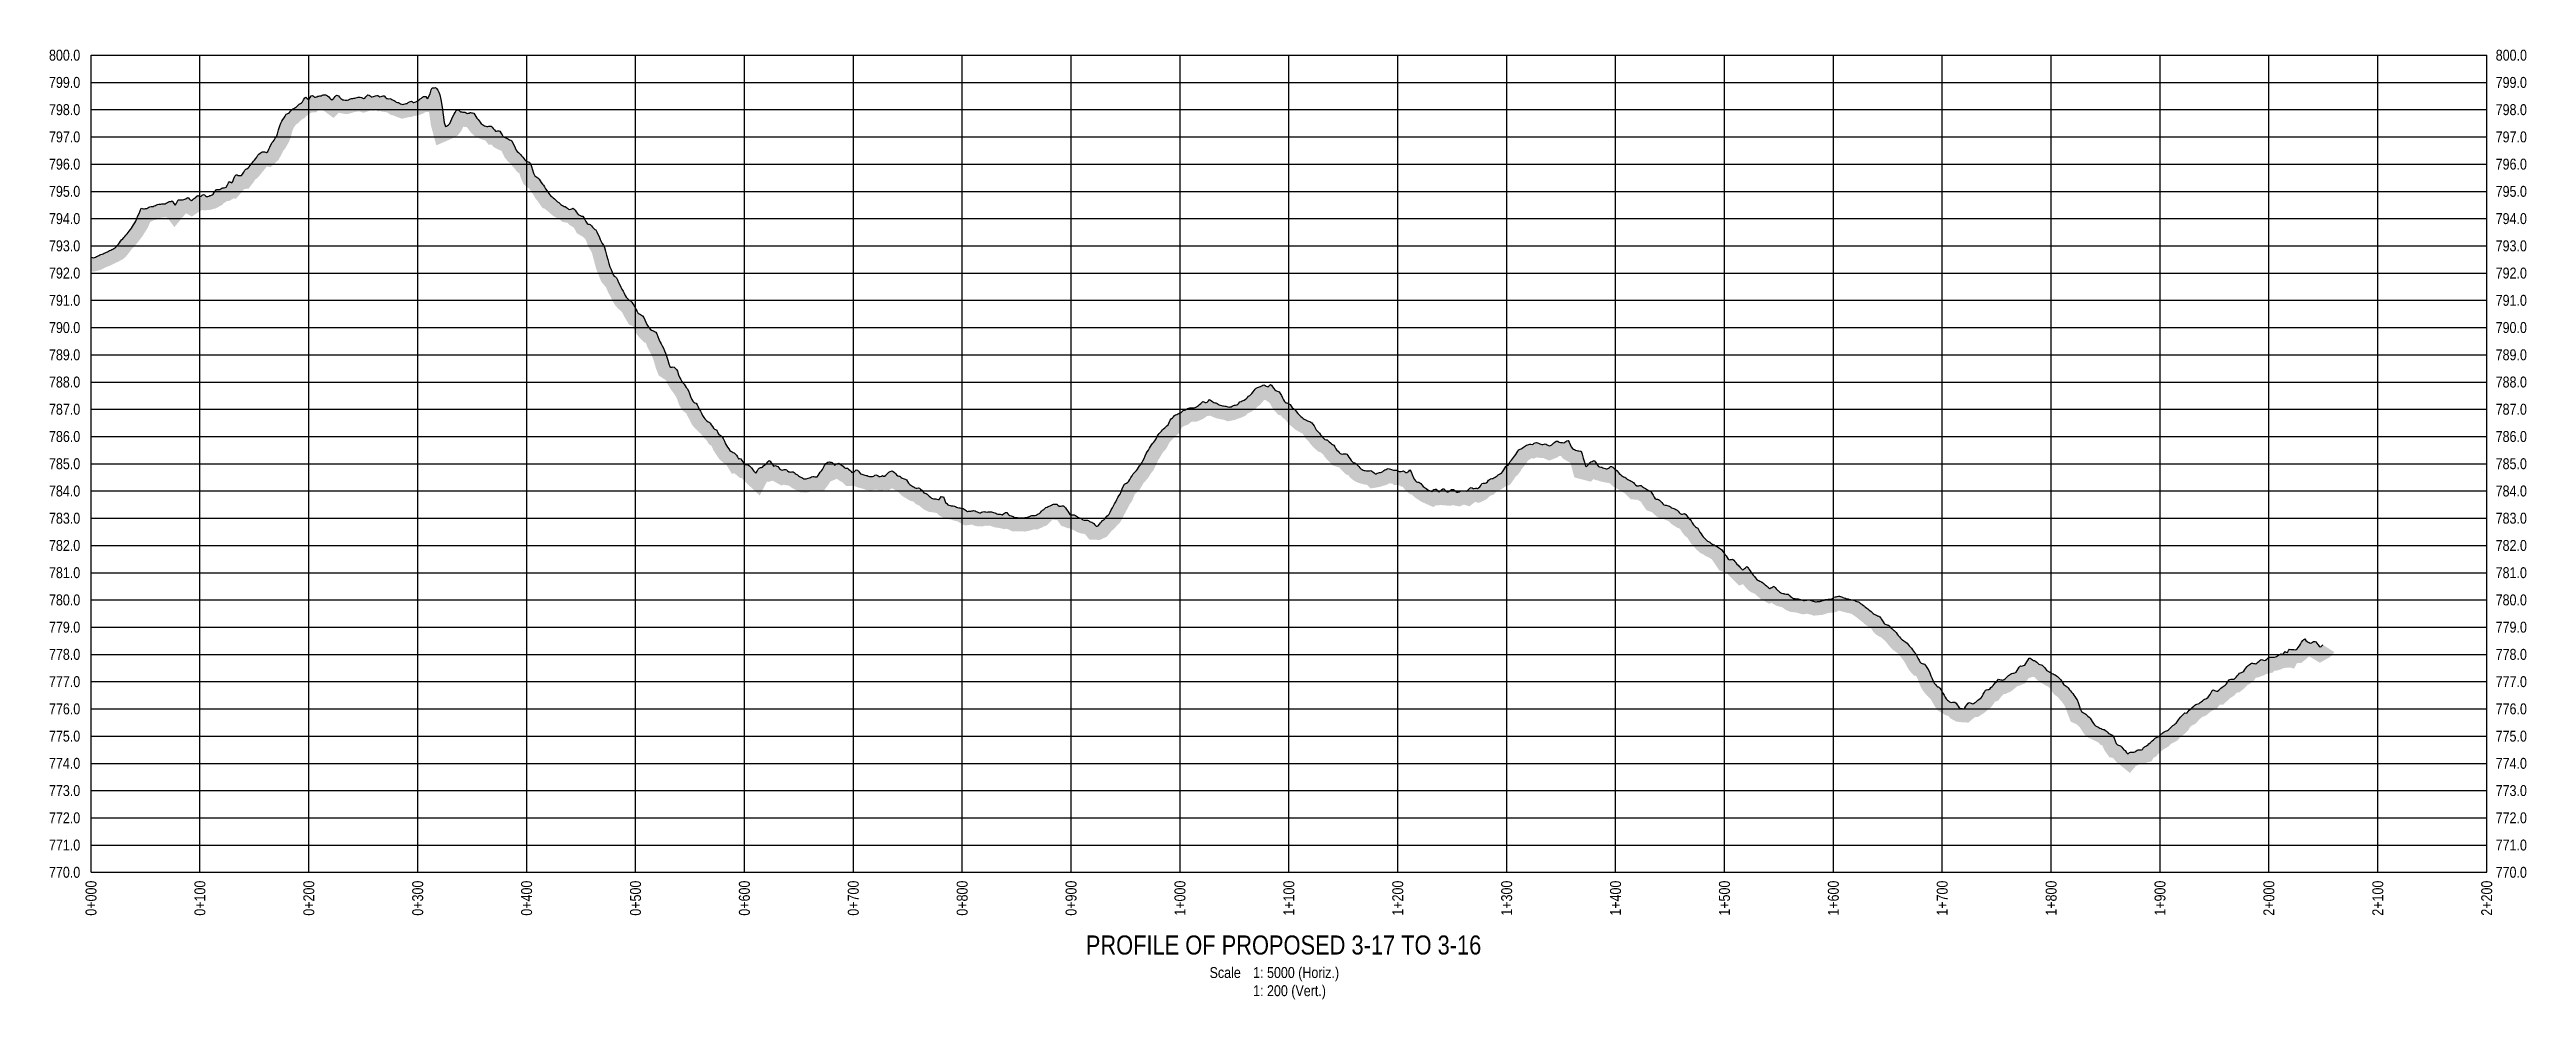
# Model space of a CAD drawing. Extents: x 487965 to 496519, y 6039746 to 6047500.
# Drawn here: x 494247 to 496519, y 6040550 to 6041421 of the extents above; entities that cross this region are included whole.
import ezdxf
from ezdxf.enums import TextEntityAlignment as Align

# ---------------------------------------------------------------- set-up
doc = ezdxf.new("R2010")
doc.units = 0
doc.header["$LTSCALE"] = 5
doc.linetypes.add('foc-TOPO', pattern=[1, 0.2, -0.8])
for name, color, linetype in [('DETAIL-T', 7, 'Continuous'), ('L-DETAIL-T', 3, 'Continuous'), ('P-CROSSINGS-GRID', 8, 'Continuous'), ('P-CROSSINGS-GROUND', 48, 'foc-TOPO'), ('P-CROSSINGS-LINE', 3, 'Continuous'), ('S-T7', 7, 'Continuous')]:
    doc.layers.add(name, color=color, linetype=linetype)
doc.styles.add('140', font='ARIALN.TTF', dxfattribs={"height": 15})
doc.styles.add('80', font='ARIALN.TTF', dxfattribs={"height": 10})
doc.styles.add('80L', font='ARIALN.TTF', dxfattribs={"height": 10})

msp = doc.modelspace()

# ---------------------------------------------------------------- texts
at = {"style": '80'}
for s, p in [('0+000', (494284.682, 6040658.67)), ('0+100', (494384.587, 6040658.67)), ('0+200', (494484.492, 6040658.67)), ('0+300', (494584.396, 6040658.67)), ('0+400', (494684.301, 6040658.67)), ('0+500', (494784.205, 6040658.67)), ('0+600', (494884.11, 6040658.67)), ('0+700', (494984.015, 6040658.67)), ('0+800', (495083.919, 6040658.67)), ('0+900', (495183.824, 6040658.67)), ('1+000', (495283.728, 6040658.67)), ('1+100', (495383.633, 6040658.67)), ('1+200', (495483.538, 6040658.67)), ('1+300', (495583.442, 6040658.67)), ('1+400', (495683.347, 6040658.67)), ('1+500', (495783.252, 6040658.67)), ('1+600', (495883.156, 6040658.67)), ('1+700', (495983.061, 6040658.67)), ('1+800', (496082.965, 6040658.67)), ('1+900', (496182.87, 6040658.67)), ('2+000', (496282.775, 6040658.67)), ('2+100', (496382.679, 6040658.67)), ('2+200', (496482.584, 6040658.67))]:
    msp.add_text(s, height=9.9905, rotation=90, dxfattribs=at).set_placement(p, align=Align.MIDDLE_RIGHT)
at = {"layer": 'DETAIL-T', "insert": (495310.915, 6040579.385), "char_height": 9.99053, "attachment_point": 1, "style": '80L'}
msp.add_mtext_dynamic_manual_height_columns('Scale^I1: 5000 (Horiz.)\\P^I1: 200 (Vert.)', width=216.78417, gutter_width=44.933, heights=[0], dxfattribs=at)
at = {"layer": 'L-DETAIL-T', "insert": (495378.786, 6040608.402), "char_height": 17.48343, "width": 384.53737, "attachment_point": 2, "rotation": 0, "style": '140'}
msp.add_mtext('PROFILE OF PROPOSED 3-17 TO 3-16', dxfattribs=at)
at = {"layer": 'S-T7', "style": '80'}
for s, p in [('800.0', (494274.779, 6041415.615)), ('800.0', (496519.528, 6041415.615)), ('799.0', (494274.779, 6041390.639)), ('799.0', (496519.46, 6041390.639)), ('798.0', (494274.779, 6041365.663)), ('798.0', (496519.46, 6041365.663)), ('797.0', (494274.779, 6041340.687)), ('797.0', (496519.46, 6041340.687)), ('796.0', (494274.779, 6041315.711)), ('796.0', (496519.46, 6041315.711)), ('795.0', (494274.779, 6041290.735)), ('795.0', (496519.46, 6041290.735)), ('794.0', (494274.779, 6041265.758)), ('794.0', (496519.46, 6041265.758)), ('793.0', (494274.779, 6041240.782)), ('793.0', (496519.46, 6041240.782)), ('792.0', (494274.779, 6041215.806)), ('792.0', (496519.46, 6041215.806)), ('791.0', (494274.779, 6041190.83)), ('791.0', (496519.46, 6041190.83)), ('790.0', (494274.779, 6041165.854)), ('790.0', (496519.46, 6041165.854)), ('789.0', (494274.779, 6041140.878)), ('789.0', (496519.46, 6041140.878)), ('788.0', (494274.779, 6041115.901)), ('788.0', (496519.46, 6041115.901)), ('787.0', (494274.779, 6041090.925)), ('787.0', (496519.46, 6041090.925)), ('786.0', (494274.779, 6041065.949)), ('786.0', (496519.46, 6041065.949)), ('785.0', (494274.779, 6041040.973)), ('785.0', (496519.46, 6041040.973)), ('784.0', (494274.779, 6041015.997)), ('784.0', (496519.46, 6041015.997)), ('783.0', (494274.779, 6040991.021)), ('783.0', (496519.46, 6040991.021)), ('782.0', (494274.779, 6040966.045)), ('782.0', (496519.46, 6040966.045)), ('781.0', (494274.779, 6040941.068)), ('781.0', (496519.46, 6040941.068)), ('780.0', (494274.779, 6040916.092)), ('780.0', (496519.46, 6040916.092)), ('779.0', (494274.779, 6040891.116)), ('779.0', (496519.46, 6040891.116)), ('778.0', (494274.779, 6040866.14)), ('778.0', (496519.46, 6040866.14)), ('777.0', (494274.779, 6040841.164)), ('777.0', (496519.46, 6040841.164)), ('776.0', (494274.779, 6040816.188)), ('776.0', (496519.46, 6040816.188)), ('775.0', (494274.779, 6040791.211)), ('775.0', (496519.46, 6040791.211)), ('774.0', (494274.779, 6040766.235)), ('774.0', (496519.46, 6040766.235)), ('773.0', (494274.779, 6040741.259)), ('773.0', (496519.46, 6040741.259)), ('772.0', (494274.779, 6040716.283)), ('772.0', (496519.46, 6040716.283)), ('771.0', (494274.779, 6040691.307)), ('771.0', (496519.46, 6040691.307)), ('770.0', (494274.779, 6040666.331)), ('770.0', (496519.46, 6040666.331))]:
    msp.add_text(s, height=9.9905, dxfattribs=at).set_placement(p, align=Align.MIDDLE_RIGHT)

# ---------------------------------------------------------------- hatches: boundary and pattern name
at = {"layer": 'P-CROSSINGS-GROUND'}
h = msp.add_hatch(dxfattribs=at)
h.set_pattern_fill('EARTH', color=256, scale=2.498697, angle=45)
h.set_pattern_definition([(45, (-1207.743, 1738.528), (0, 22.438940376), [15.8667269, -15.8667269]), (45, (-1211.95, 1742.735), (0, 22.438940376), [15.8667269, -15.8667269]), (45, (-1216.158, 1746.942), (0, 22.438940376), [15.8667269, -15.8667269]), (135, (-1216.158, 1749.747), (-22.438940376, 0), [15.8667269, -15.8667269]), (135, (-1211.95, 1753.954), (-22.438940376, 0), [15.8667269, -15.8667269]), (135, (-1207.743, 1758.162), (-22.438940376, 0), [15.8667269, -15.8667269])])
h.paths.add_polyline_path([(494284.769, 6041217.54), (494287.345, 6041217.171), (494290.902, 6041218.015), (494293.315, 6041218.693), (494295.396, 6041219.742), (494296.396, 6041220.247), (494297.727, 6041220.918), (494298.162, 6041221.171), (494298.801, 6041221.366), (494300.172, 6041221.882), (494301.172, 6041222.259), (494302.816, 6041222.878), (494304.555, 6041223.762), (494305.679, 6041224.365), (494306.679, 6041224.902), (494307.121, 6041225.139), (494307.67, 6041225.366), (494309.146, 6041226.016), (494310.48, 6041226.701), (494311.48, 6041227.215), (494313.834, 6041228.425), (494316.85, 6041231.056), (494318.579, 6041233.24), (494319.76, 6041234.743), (494320.917, 6041236.354), (494321.552, 6041237.238), (494322.021, 6041237.769), (494322.901, 6041238.712), (494323.961, 6041239.848), (494325.094, 6041241.096), (494326.154, 6041242.306), (494327.429, 6041243.752), (494328.693, 6041245.405), (494329.693, 6041246.712), (494330.857, 6041248.234), (494332.169, 6041250.112), (494333.316, 6041251.92), (494334.316, 6041253.495), (494335.42, 6041255.233), (494336.926, 6041257.776), (494338.273, 6041260.901), (494339.043, 6041262.751), (494339.663, 6041262.812), (494342.547, 6041264.466), (494345.285, 6041264.923), (494347.816, 6041265.996), (494348.954, 6041266.519), (494350.331, 6041266.654), (494351.669, 6041266.86), (494351.811, 6041266.882), (494354.668, 6041266.714), (494361.187, 6041257.923), (494371.874, 6041270.72), (494377.209, 6041267.59), (494385.289, 6041273.002), (494385.73, 6041273.373), (494386.966, 6041273.699), (494387.771, 6041273.207), (494394.211, 6041273.781), (494397.382, 6041274.77), (494397.455, 6041274.805), (494398.574, 6041274.962), (494401.559, 6041276.481), (494405.347, 6041278.516), (494406.118, 6041279.637), (494409.489, 6041281.775), (494411.167, 6041281.886), (494416.048, 6041284.385), (494417.524, 6041283.81), (494425.3, 6041292.952), (494429.201, 6041293.163), (494434.251, 6041299.777), (494435.17, 6041301.433), (494437.13, 6041302.797), (494439.263, 6041305.203), (494440.604, 6041306.826), (494441.739, 6041308.352), (494442.414, 6041309.233), (494443.116, 6041310.025), (494444.407, 6041311.482), (494445.668, 6041313.12), (494446.052, 6041313.619), (494449.486, 6041312.849), (494456.904, 6041319.798), (494458.898, 6041323.703), (494459.941, 6041325.747), (494460.979, 6041327.861), (494463.212, 6041330.708), (494464.561, 6041333.14), (494465.898, 6041335.319), (494467.601, 6041339.306), (494468.829, 6041343.844), (494469.624, 6041346.783), (494470.098, 6041347.936), (494470.585, 6041348.86), (494471.104, 6041349.677), (494472.146, 6041351.108), (494472.74, 6041352.068), (494474.81, 6041353.328), (494477.063, 6041355.812), (494477.438, 6041356.234), (494477.715, 6041356.376), (494480.249, 6041357.819), (494482.197, 6041359.653), (494482.812, 6041360.199), (494483.133, 6041360.454), (494483.671, 6041360.811), (494485.49, 6041362.015), (494486.532, 6041362.972), (494491.354, 6041363.258), (494492.347, 6041364.606), (494492.93, 6041364.596), (494496.117, 6041365.791), (494496.369, 6041365.893), (494496.454, 6041365.91), (494496.613, 6041365.749), (494507.222, 6041358.067), (494511.834, 6041362.84), (494514.388, 6041362.301), (494515.707, 6041362.067), (494519.43, 6041361.48), (494522.98, 6041362.424), (494524.732, 6041362.89), (494526.213, 6041363.489), (494526.459, 6041363.523), (494527.459, 6041363.659), (494528.491, 6041363.8), (494529.05, 6041363.879), (494530.605, 6041364.21), (494534.459, 6041362.748), (494541.316, 6041364.988), (494544.183, 6041364.681), (494545.938, 6041365.278), (494548.095, 6041364.041), (494549.967, 6041364.565), (494550.646, 6041364.022), (494555.574, 6041363.331), (494555.886, 6041363.314), (494556.535, 6041362.994), (494556.958, 6041362.813), (494559.253, 6041361.111), (494562.728, 6041360.19), (494563.437, 6041359.792), (494565.266, 6041359.085), (494569.907, 6041357.292), (494576.296, 6041358.835), (494576.352, 6041358.865), (494579.474, 6041359.084), (494580.263, 6041359.705), (494582.992, 6041360.044), (494585.42, 6041360.621), (494587.153, 6041361.271), (494589.393, 6041362.11), (494591.769, 6041363.632), (494594.791, 6041363.428), (494595.401, 6041359.196), (494596.506, 6041351.346), (494601.485, 6041332.901), (494615.768, 6041339.137), (494617.52, 6041339.902), (494621.243, 6041342.147), (494624.499, 6041346.39), (494626.073, 6041349.732), (494626.307, 6041350.23), (494628.02, 6041349.631), (494629.179, 6041349.702), (494630.312, 6041348.51), (494630.892, 6041347.773), (494631.834, 6041346.538), (494633.554, 6041344.28), (494636.597, 6041341.559), (494639.08, 6041340.258), (494640.189, 6041339.705), (494642.078, 6041338.762), (494646.569, 6041337.351), (494649.452, 6041333.443), (494652.632, 6041333.437), (494653.684, 6041331.596), (494658.727, 6041328.854), (494660.559, 6041328.227), (494661.102, 6041328.024), (494661.293, 6041327.899), (494661.437, 6041327.586), (494662.465, 6041325.401), (494664.1, 6041321.929), (494666.584, 6041318.839), (494668.225, 6041317.301), (494669.225, 6041316.363), (494669.394, 6041316.204), (494669.965, 6041315.431), (494671.331, 6041313.818), (494672.43, 6041312.58), (494673.192, 6041311.723), (494675.977, 6041308.202), (494677.561, 6041307.542), (494677.893, 6041306.526), (494679.084, 6041302.877), (494681.562, 6041297.242), (494685.74, 6041293.884), (494686.346, 6041293.542), (494686.382, 6041293.488), (494687.371, 6041292.004), (494688.916, 6041289.682), (494689.848, 6041288.672), (494690.137, 6041288.223), (494691.02, 6041286.732), (494692.559, 6041284.133), (494693.966, 6041282.476), (494694.611, 6041281.601), (494695.513, 6041280.303), (494698.913, 6041275.417), (494701.358, 6041274.622), (494702.518, 6041273.464), (494703.955, 6041272.362), (494704.65, 6041271.78), (494705.551, 6041270.993), (494706.315, 6041270.326), (494708.12, 6041268.582), (494710.762, 6041266.999), (494712.193, 6041266.286), (494714.121, 6041265.324), (494717.257, 6041262.782), (494722.026, 6041261.79), (494723.477, 6041260.09), (494726.603, 6041258.094), (494727.542, 6041257.627), (494727.884, 6041257.05), (494730.388, 6041252.368), (494736.195, 6041248.902), (494736.673, 6041248.394), (494738.199, 6041246.773), (494738.467, 6041246.204), (494739.231, 6041244.583), (494740.282, 6041241.721), (494741.795, 6041238.694), (494743.023, 6041236.622), (494743.788, 6041235.333), (494744.099, 6041234.707), (494744.735, 6041232.561), (494745.685, 6041228.941), (494746.685, 6041225.131), (494747.807, 6041220.86), (494749.043, 6041217.289), (494750.132, 6041214.5), (494751.224, 6041211.703), (494753.056, 6041207.52), (494755.985, 6041204.059), (494756.826, 6041203.376), (494757.352, 6041202.19), (494758.373, 6041199.895), (494759.681, 6041197.013), (494760.896, 6041194.974), (494761.678, 6041193.519), (494762.595, 6041191.685), (494763.803, 6041189.27), (494765.66, 6041186.16), (494767.826, 6041183.742), (494769.222, 6041182.433), (494771.995, 6041179.831), (494772.561, 6041178.625), (494773.792, 6041176.243), (494774.923, 6041174.264), (494778.211, 6041168.513), (494781.561, 6041167.311), (494782.529, 6041165.315), (494783.606, 6041163.097), (494785.177, 6041160.077), (494787.218, 6041157.388), (494788.671, 6041155.844), (494792.077, 6041152.225), (494793.628, 6041151.799), (494794.17, 6041150.444), (494795.543, 6041147.013), (494796.867, 6041144.81), (494797.544, 6041143.513), (494798.409, 6041141.621), (494799.43, 6041139.39), (494800.148, 6041137.856), (494800.843, 6041135.777), (494801.774, 6041132.578), (494802.943, 6041128.567), (494805.611, 6041121.88), (494812.302, 6041117.438), (494813.479, 6041114.36), (494815.02, 6041111.758), (494816.498, 6041109.262), (494817.915, 6041107.527), (494818.554, 6041106.668), (494819.374, 6041105.438), (494821.077, 6041102.883), (494821.462, 6041102.501), (494822.095, 6041100.841), (494823.046, 6041098.347), (494824.494, 6041094.281), (494827.503, 6041089.658), (494830.269, 6041087.582), (494830.682, 6041087.272), (494831.651, 6041085.336), (494832.703, 6041083.331), (494833.684, 6041081.455), (494834.67, 6041079.547), (494836.304, 6041076.384), (494838.679, 6041073.547), (494840.234, 6041072.093), (494841.234, 6041071.157), (494844.033, 6041068.539), (494844.193, 6041068.478), (494844.468, 6041068.084), (494846.282, 6041065.399), (494849.177, 6041062.805), (494851.723, 6041058.77), (494854.034, 6041057.322), (494854.256, 6041056.797), (494855.622, 6041053.552), (494857.295, 6041050.82), (494858.433, 6041049.174), (494859.377, 6041047.76), (494861.347, 6041044.807), (494864.77, 6041041.897), (494867.099, 6041040.697), (494867.133, 6041040.641), (494872.621, 6041031.734), (494874.939, 6041032.162), (494879.953, 6041028.021), (494881.789, 6041027.91), (494883.394, 6041025.733), (494885.233, 6041024.012), (494898.171, 6041011.905), (494905.033, 6041024.881), (494905.551, 6041024.104), (494910.046, 6041025.492), (494911.66, 6041024.587), (494918.206, 6041020.918), (494920.025, 6041021.754), (494923.485, 6041021.111), (494925.047, 6041020.82), (494925.4, 6041020.568), (494926.297, 6041019.898), (494928.318, 6041018.39), (494930.498, 6041017.37), (494931.093, 6041017.094), (494931.679, 6041016.767), (494935.237, 6041014.781), (494940.455, 6041014.527), (494942.924, 6041014.92), (494944.115, 6041015.148), (494946.17, 6041015.54), (494948.498, 6041016.417), (494948.65, 6041016.485), (494956.515, 6041015.53), (494962.134, 6041023.18), (494963.081, 6041024.712), (494963.258, 6041024.945), (494963.327, 6041024.867), (494968.95, 6041027.166), (494972.51, 6041024.682), (494973.56, 6041024.62), (494977.722, 6041020.47), (494984.684, 6041020.627), (494988.22, 6041019.224), (494989.7, 6041018.93), (494990.08, 6041018.813), (494992.137, 6041018.177), (494993.17, 6041018.049), (494995.533, 6041017.024), (494999.578, 6041016.582), (495002.437, 6041016.807), (495004.117, 6041017.128), (495004.604, 6041017.221), (495010.378, 6041016.236), (495012.302, 6041017.087), (495016.99, 6041016.671), (495018.957, 6041018.397), (495019.187, 6041018.199), (495021.17, 6041017.834), (495022.336, 6041016.838), (495024.502, 6041016.031), (495024.932, 6041015.387), (495027.229, 6041012.909), (495029.76, 6041010.875), (495031.674, 6041009.806), (495031.962, 6041009.644), (495032.902, 6041008.945), (495036.736, 6041006.741), (495039.126, 6041006.447), (495041.318, 6041004.027), (495044.788, 6041002.519), (495044.824, 6041002.503), (495044.949, 6041002.379), (495046.661, 6041000.672), (495049.445, 6040998.671), (495053.306, 6040996.885), (495056.254, 6040996.525), (495056.971, 6040996.438), (495057.592, 6040996.333), (495058.495, 6040996.166), (495059.495, 6040995.98), (495060.845, 6040995.73), (495063.027, 6040993.417), (495066.917, 6040991.277), (495070.206, 6040990.295), (495072.251, 6040990.045), (495073.451, 6040989.898), (495074.249, 6040989.551), (495076.188, 6040988.887), (495078.447, 6040988.308), (495079.826, 6040988.139), (495080.926, 6040987.302), (495086.289, 6040984.333), (495091.337, 6040984.972), (495092.055, 6040985.063), (495092.878, 6040985.129), (495093.015, 6040985.142), (495094.576, 6040984.365), (495098.539, 6040983.492), (495103.512, 6040983.595), (495104.966, 6040984.233), (495106.754, 6040983.899), (495109.026, 6040984.318), (495109.402, 6040984.177), (495110.402, 6040983.804), (495111.864, 6040983.258), (495115.029, 6040982.355), (495116.756, 6040982.357), (495123.332, 6040980.859), (495124.169, 6040981.434), (495125.212, 6040981.073), (495126.315, 6040980.798), (495129.871, 6040979.051), (495133.779, 6040979.055), (495134.201, 6040979.055), (495134.663, 6040979.012), (495136.628, 6040978.844), (495138.556, 6040978.966), (495138.69, 6040978.974), (495138.912, 6040978.957), (495141.549, 6040978.794), (495144.075, 6040979.269), (495145.613, 6040979.557), (495147.385, 6040980.054), (495148.894, 6040980.544), (495149.894, 6040980.919), (495152.6, 6040980.582), (495157.593, 6040982.737), (495158.732, 6040983.451), (495161.306, 6040984.255), (495164.796, 6040987.61), (495165.602, 6040988.523), (495165.998, 6040988.87), (495166.998, 6040989.745), (495167.293, 6040990.003), (495168.141, 6040989.205), (495171.113, 6040989.387), (495171.513, 6040988.812), (495174.748, 6040984.162), (495181.523, 6040981.643), (495183.286, 6040981.643), (495185.569, 6040980.217), (495187.145, 6040979.743), (495188.905, 6040978.425), (495192.816, 6040977.126), (495195.784, 6040976.663), (495196.705, 6040976.317), (495200.556, 6040971.507), (495210.276, 6040971.075), (495216.7, 6040974.073), (495219.525, 6040977.604), (495220.298, 6040978.57), (495220.913, 6040979.253), (495221.238, 6040979.591), (495221.649, 6040979.924), (495223.649, 6040981.55), (495225.611, 6040983.963), (495225.974, 6040984.445), (495226, 6040984.467), (495228.584, 6040986.73), (495230.825, 6040990.666), (495231.938, 6040992.951), (495232.873, 6040994.762), (495233.784, 6040996.529), (495234.673, 6040998.129), (495235.844, 6041000.21), (495237.012, 6041002.618), (495237.605, 6041003.843), (495237.935, 6041004.325), (495239.728, 6041006.727), (495241.327, 6041010.625), (495242.277, 6041012.939), (495242.473, 6041013.388), (495243.577, 6041014.197), (495246.49, 6041016.732), (495248.517, 6041020.153), (495249.555, 6041021.904), (495250.567, 6041023.66), (495250.632, 6041023.77), (495251.73, 6041024.801), (495253.257, 6041026.517), (495254.957, 6041028.576), (495256.411, 6041030.94), (495257.071, 6041032.014), (495257.571, 6041032.664), (495259.377, 6041034.885), (495261.01, 6041038.252), (495262.14, 6041040.582), (495263.278, 6041043.245), (495263.787, 6041044.462), (495264.028, 6041044.809), (495265.313, 6041046.658), (495266.629, 6041048.917), (495267.386, 6041050.28), (495268.028, 6041051.204), (495268.586, 6041052.006), (495268.904, 6041052.36), (495271.022, 6041054.542), (495272.871, 6041058.125), (495273.609, 6041059.554), (495274.155, 6041060.41), (495274.376, 6041060.725), (495274.608, 6041060.957), (495275.894, 6041062.244), (495277.235, 6041063.773), (495277.704, 6041064.328), (495278.001, 6041064.587), (495279.001, 6041065.463), (495280.047, 6041066.38), (495282.989, 6041069.007), (495285.073, 6041073.435), (495285.315, 6041073.949), (495285.598, 6041074.214), (495286.211, 6041074.865), (495287.349, 6041075.433), (495287.919, 6041075.717), (495288.31, 6041075.876), (495291.269, 6041076.983), (495293.53, 6041078.953), (495293.746, 6041079.034), (495295.055, 6041079.684), (495295.752, 6041079.683), (495299.314, 6041079.678), (495302.715, 6041081.128), (495304.777, 6041082.027), (495306.983, 6041083.498), (495308.56, 6041084.678), (495309.547, 6041084.717), (495310.974, 6041085.073), (495312.395, 6041084.729), (495312.907, 6041084.409), (495315.049, 6041083.465), (495317, 6041082.732), (495318.686, 6041082.297), (495319.993, 6041081.968), (495321.36, 6041081.688), (495322.808, 6041081.416), (495324.005, 6041081.26), (495327.757, 6041079.849), (495332.538, 6041080.838), (495335.016, 6041081.452), (495337.047, 6041082.426), (495338.112, 6041082.624), (495340.444, 6041083.49), (495343.966, 6041085.026), (495346.134, 6041087.22), (495346.729, 6041087.475), (495348.774, 6041088.365), (495350.979, 6041089.835), (495353.048, 6041091.381), (495354.798, 6041093.188), (495355.193, 6041093.606), (495357.156, 6041094.949), (495359.725, 6041097.914), (495360.522, 6041099.109), (495361.064, 6041099.414), (495361.157, 6041099.385), (495362.433, 6041099.225), (495365.679, 6041097.009), (495366.162, 6041096.796), (495366.538, 6041096.029), (495368.015, 6041092.98), (495370.027, 6041090.221), (495373.911, 6041085.842), (495376.525, 6041085.141), (495377.638, 6041083.469), (495380.332, 6041081.542), (495380.746, 6041080.947), (495382.104, 6041079.244), (495383.828, 6041077.194), (495385.714, 6041075.548), (495386.748, 6041074.706), (495387.575, 6041073.994), (495389.323, 6041072.46), (495391.42, 6041071.17), (495392.818, 6041070.38), (495394.088, 6041069.721), (495395.643, 6041068.94), (495396.387, 6041068.643), (495396.887, 6041067.777), (495398.543, 6041064.774), (495400.864, 6041062.23), (495401.626, 6041061.513), (495401.967, 6041061.099), (495402.973, 6041059.775), (495404.166, 6041058.328), (495405.637, 6041056.577), (495407.322, 6041054.963), (495410.475, 6041052.195), (495412.783, 6041051.452), (495413.208, 6041051.053), (495415.131, 6041049.243), (495415.56, 6041048.978), (495416.353, 6041047.441), (495418.895, 6041044.514), (495420.057, 6041043.496), (495420.523, 6041042.995), (495423.623, 6041039.502), (495429.324, 6041037.57), (495430.094, 6041037.52), (495431.062, 6041036.13), (495432.965, 6041034.131), (495436.014, 6041031.271), (495438.158, 6041030.452), (495439.685, 6041028.448), (495442.211, 6041026.34), (495444.794, 6041024.565), (495447.529, 6041023.444), (495449.301, 6041022.89), (495450.648, 6041022.532), (495453.113, 6041021.915), (495454.956, 6041021.88), (495458.767, 6041018.306), (495468.02, 6041019.912), (495469.014, 6041020.47), (495469.155, 6041020.488), (495471.233, 6041021.037), (495473.87, 6041021.862), (495475.901, 6041023.058), (495478.521, 6041022.762), (495480.041, 6041021.528), (495485.143, 6041021.25), (495486.611, 6041019.966), (495487.942, 6041020.096), (495488.025, 6041019.91), (495490.739, 6041016.566), (495494.708, 6041013.09), (495496.863, 6041012.504), (495497.435, 6041011.645), (495500.734, 6041008.986), (495502.139, 6041008.194), (495502.467, 6041007.968), (495504.097, 6041006.745), (495506.379, 6041005.56), (495507.756, 6041004.957), (495508.756, 6041004.519), (495516.283, 6041001.221), (495518.474, 6041002.798), (495523.352, 6041003.067), (495531.862, 6041002.339), (495533.64, 6041003.115), (495533.842, 6041003.018), (495540.372, 6041001.787), (495544.152, 6041003.527), (495549.366, 6041001.89), (495554.386, 6041005.894), (495554.787, 6041005.888), (495558.074, 6041005.062), (495564.882, 6041008.293), (495568.279, 6041011.469), (495568.384, 6041011.62), (495571.139, 6041012.48), (495574.432, 6041015.483), (495575.064, 6041015.601), (495578.356, 6041017.434), (495579.707, 6041018.36), (495580.478, 6041018.861), (495581.72, 6041019.636), (495582.94, 6041020.509), (495586.444, 6041021.603), (495590.278, 6041026.883), (495591.467, 6041028.962), (495591.717, 6041029.354), (495593.143, 6041030.156), (495596.317, 6041034.322), (495597.322, 6041036.205), (495597.425, 6041036.34), (495598.285, 6041037.306), (495599.583, 6041038.901), (495600.991, 6041040.746), (495602.33, 6041042.81), (495602.994, 6041043.889), (495604.878, 6041045.089), (495605.943, 6041045.885), (495606.112, 6041045.997), (495608.367, 6041045.571), (495611.07, 6041046.813), (495611.482, 6041046.633), (495615.056, 6041046.226), (495617.047, 6041046.225), (495622.515, 6041043.826), (495629.671, 6041046.65), (495631.599, 6041047.972), (495633.461, 6041047.971), (495634.771, 6041045.958), (495638.591, 6041043.519), (495640.17, 6041042.727), (495641.76, 6041041.93), (495641.972, 6041041.851), (495642.708, 6041039.138), (495645.594, 6041028.4), (495660.796, 6041024.469), (495663.072, 6041026.885), (495665.532, 6041025.86), (495667.275, 6041025.642), (495668.884, 6041024.989), (495670.729, 6041024.527), (495672.122, 6041024.177), (495677.918, 6041023.116), (495677.984, 6041023.153), (495679.123, 6041021.926), (495681.702, 6041019.741), (495684.019, 6041018.499), (495685.17, 6041017.922), (495685.419, 6041017.798), (495685.492, 6041017.748), (495686.266, 6041017.167), (495688.615, 6041015.402), (495690.945, 6041014.483), (495691.162, 6041014.387), (495691.569, 6041014.158), (495691.932, 6041013.794), (495692.932, 6041012.794), (495697.497, 6041008.225), (495703.261, 6041008.119), (495704.286, 6041007.478), (495705.536, 6041006.742), (495706.642, 6041006.12), (495706.819, 6041006.02), (495708.107, 6041003.604), (495711.847, 6040998.287), (495716.964, 6040996.481), (495718.002, 6040995.376), (495721.401, 6040992.286), (495726.101, 6040990.81), (495727.193, 6040990.674), (495729.317, 6040989.344), (495731.535, 6040988.565), (495732.07, 6040988.367), (495732.932, 6040987.505), (495734.886, 6040985.549), (495740.457, 6040981.974), (495741.547, 6040982.04), (495741.89, 6040981.59), (495742.657, 6040981.017), (495743.019, 6040980.406), (495744.534, 6040977.849), (495747.096, 6040974.782), (495749.408, 6040973.033), (495750.087, 6040971.854), (495751.242, 6040970.047), (495752.624, 6040967.885), (495754.355, 6040965.753), (495755.664, 6040964.359), (495756.664, 6040963.295), (495758.134, 6040961.731), (495761.67, 6040958.711), (495763.37, 6040958.206), (495765.08, 6040956.923), (495767.361, 6040955.729), (495768.645, 6040955.167), (495768.868, 6040955.012), (495770.365, 6040954.067), (495771.586, 6040953.38), (495771.829, 6040953.06), (495772.659, 6040951.97), (495773.435, 6040950.85), (495774.372, 6040949.443), (495775.372, 6040947.942), (495778.504, 6040943.241), (495785.845, 6040940.259), (495786.756, 6040939.325), (495787.416, 6040938.626), (495787.578, 6040938.45), (495788.578, 6040937.364), (495789.614, 6040936.238), (495790.638, 6040935.145), (495796.831, 6040929.227), (495800.292, 6040930.538), (495800.997, 6040929.652), (495801.659, 6040928.821), (495802.279, 6040928.064), (495803.912, 6040926.243), (495807.042, 6040923.421), (495809.696, 6040922.348), (495810.147, 6040922.169), (495810.531, 6040922.016), (495810.595, 6040921.975), (495811.079, 6040921.668), (495811.193, 6040921.596), (495811.292, 6040921.506), (495811.854, 6040920.974), (495812.557, 6040920.356), (495813.595, 6040919.458), (495814.595, 6040918.593), (495815.133, 6040918.127), (495816.605, 6040916.888), (495824.329, 6040912.511), (495826.363, 6040913.502), (495826.842, 6040913.162), (495828.162, 6040912.339), (495828.793, 6040911.946), (495831.134, 6040910.661), (495833.541, 6040910.041), (495834.222, 6040909.852), (495834.515, 6040909.76), (495836.498, 6040909.205), (495836.517, 6040909.204), (495836.872, 6040908.88), (495839.346, 6040907.088), (495843.032, 6040905.315), (495845.284, 6040904.969), (495846.666, 6040904.805), (495848.376, 6040904.704), (495848.611, 6040904.703), (495848.854, 6040904.612), (495850.09, 6040904.231), (495851.376, 6040903.834), (495855.136, 6040902.87), (495858.466, 6040903.326), (495859.191, 6040903.426), (495859.386, 6040903.36), (495861.03, 6040902.991), (495861.87, 6040902.802), (495862.135, 6040902.735), (495865.083, 6040901.682), (495868.871, 6040901.979), (495870.074, 6040902.106), (495871.074, 6040902.211), (495873.037, 6040902.417), (495875.327, 6040903.054), (495876.536, 6040903.436), (495877.547, 6040903.756), (495877.772, 6040903.832), (495878.761, 6040904.166), (495879.817, 6040904.241), (495880.991, 6040904.355), (495881.358, 6040904.402), (495882.358, 6040904.531), (495885.633, 6040904.95), (495888.3, 6040906.375), (495888.978, 6040906.147), (495890.31, 6040905.748), (495891.309, 6040905.471), (495891.688, 6040905.381), (495892.485, 6040905.165), (495893.47, 6040904.895), (495894.162, 6040904.706), (495894.622, 6040904.586), (495896.086, 6040904.205), (495897.697, 6040903.915), (495898.401, 6040903.805), (495899.268, 6040903.426), (495900.208, 6040903.11), (495900.239, 6040903.085), (495902.199, 6040901.714), (495902.982, 6040901.291), (495903.076, 6040901.22), (495903.895, 6040900.556), (495904.346, 6040900.189), (495904.908, 6040899.735), (495905.908, 6040898.925), (495906.908, 6040898.115), (495907.353, 6040897.755), (495908.14, 6040897.127), (495909.055, 6040896.445), (495909.567, 6040896.022), (495909.723, 6040895.88), (495910.64, 6040895.045), (495912.291, 6040893.715), (495913.669, 6040892.764), (495914.185, 6040892.408), (495915.99, 6040891.249), (495917.42, 6040890.666), (495918.207, 6040889.42), (495920.004, 6040886.576), (495922.242, 6040884.408), (495925.231, 6040882.52), (495926.701, 6040881.984), (495927.749, 6040881.065), (495928.624, 6040880.313), (495929.516, 6040879.547), (495930.215, 6040878.917), (495931.094, 6040878.068), (495931.491, 6040877.686), (495931.849, 6040877.233), (495931.903, 6040877.16), (495933.078, 6040875.636), (495934.296, 6040874.219), (495935.368, 6040872.972), (495937.317, 6040870.712), (495939.518, 6040869.163), (495940.575, 6040868.4), (495941.632, 6040867.664), (495942.246, 6040867.237), (495943.213, 6040866.089), (495944.149, 6040864.977), (495944.99, 6040863.965), (495945.83, 6040862.862), (495946.759, 6040861.642), (495948.027, 6040859.976), (495948.272, 6040859.687), (495948.568, 6040859.097), (495948.748, 6040858.759), (495949.748, 6040856.886), (495950.748, 6040855.013), (495951.882, 6040852.89), (495952.902, 6040851.344), (495957.144, 6040846.753), (495959.139, 6040846.264), (495959.328, 6040845.976), (495959.449, 6040845.792), (495959.786, 6040845.256), (495960.283, 6040844.198), (495961.131, 6040842.025), (495962.152, 6040839.408), (495963.573, 6040835.866), (495965.535, 6040832.685), (495967.01, 6040830.84), (495968.429, 6040829.065), (495972.675, 6040824.785), (495972.78, 6040824.58), (495973.925, 6040822.579), (495974.925, 6040820.831), (495976.404, 6040818.245), (495979.338, 6040814.571), (495982.147, 6040812.816), (495983.281, 6040812.106), (495986.665, 6040810.109), (495988.667, 6040809.864), (495990.394, 6040807.587), (495995.798, 6040804.569), (495999.207, 6040804.139), (496000.634, 6040803.96), (496007.106, 6040803.594), (496012.813, 6040808.517), (496016.357, 6040808.973), (496019.846, 6040811.37), (496021.035, 6040812.187), (496022.989, 6040813.639), (496024.01, 6040814.674), (496024.267, 6040814.866), (496025.311, 6040815.649), (496027.646, 6040817.434), (496030.344, 6040820.913), (496031.247, 6040822.661), (496034.3, 6040823.654), (496037.285, 6040827.519), (496037.866, 6040828.136), (496038.866, 6040829.199), (496039.5, 6040829.872), (496040.614, 6040829.716), (496046.38, 6040832.316), (496048.638, 6040834.146), (496049.834, 6040835.117), (496051.65, 6040836.714), (496051.87, 6040836.968), (496053.636, 6040837.409), (496059.176, 6040839.64), (496062.052, 6040844.19), (496066.152, 6040845.637), (496067.972, 6040845.18), (496068.248, 6040844.853), (496069.919, 6040842.902), (496072.819, 6040840.43), (496075.177, 6040839.25), (496076.024, 6040838.825), (496076.196, 6040838.733), (496077.596, 6040837.746), (496079.747, 6040836.801), (496080.228, 6040836.59), (496080.535, 6040836.321), (496081.463, 6040835.508), (496081.681, 6040835.311), (496081.702, 6040835.285), (496082.373, 6040834.278), (496083.473, 6040832.627), (496085.903, 6040829.201), (496088.971, 6040827.141), (496089.195, 6040827), (496089.453, 6040826.52), (496091.423, 6040824.299), (496092.361, 6040823.242), (496092.878, 6040822.642), (496093.508, 6040821.734), (496094.508, 6040820.294), (496095.415, 6040818.988), (496095.705, 6040818.547), (496096.104, 6040817.605), (496096.969, 6040815.118), (496098.036, 6040812.049), (496100.984, 6040804.388), (496105.923, 6040802.229), (496106.143, 6040802.091), (496106.897, 6040801.619), (496107.296, 6040801.233), (496108.537, 6040800.146), (496108.958, 6040799.777), (496109.154, 6040799.45), (496110.244, 6040797.746), (496111.3, 6040796.095), (496113.188, 6040793.247), (496116.828, 6040789.886), (496119.74, 6040788.606), (496120.674, 6040788.195), (496121.165, 6040787.972), (496121.949, 6040787.54), (496123.164, 6040786.93), (496124.548, 6040786.236), (496126.286, 6040785.508), (496127.972, 6040783.428), (496130.017, 6040782.53), (496130.284, 6040781.896), (496131.841, 6040778.32), (496136.524, 6040771.774), (496139.805, 6040771.153), (496141.049, 6040769.627), (496141.435, 6040769.337), (496142.299, 6040767.971), (496144.879, 6040765.869), (496155.257, 6040757.416), (496160.888, 6040764.006), (496161.283, 6040764.006), (496165.521, 6040765.782), (496165.899, 6040766.017), (496166.979, 6040765.947), (496175.148, 6040768.091), (496176.996, 6040771.469), (496178.636, 6040771.991), (496181.854, 6040775.399), (496182.757, 6040776.356), (496183.147, 6040776.751), (496184.109, 6040777.522), (496185.307, 6040778.716), (496186.336, 6040779.228), (496187.93, 6040780.021), (496191.312, 6040782.18), (496192.751, 6040784.033), (496193.003, 6040784.237), (496193.744, 6040784.558), (496195.263, 6040785.218), (496198.695, 6040787.093), (496200.878, 6040789.575), (496201.586, 6040790.28), (496202.086, 6040790.779), (496202.691, 6040791.099), (496204.629, 6040792.669), (496206.199, 6040793.939), (496209.04, 6040796.85), (496210.245, 6040799.218), (496210.308, 6040799.293), (496211.26, 6040800.418), (496211.365, 6040800.539), (496215.486, 6040802.574), (496218.105, 6040805.519), (496218.981, 6040806.504), (496219.145, 6040806.678), (496219.841, 6040807.206), (496221.315, 6040808.588), (496221.502, 6040808.763), (496221.935, 6040808.898), (496225.307, 6040810.234), (496227.769, 6040812.339), (496228.644, 6040813.05), (496229.698, 6040813.906), (496229.971, 6040814.132), (496230.737, 6040814.418), (496235.046, 6040816.55), (496237.543, 6040819.961), (496240.807, 6040820.024), (496245.308, 6040824.239), (496246.308, 6040825.175), (496247.035, 6040825.855), (496247.097, 6040825.907), (496247.381, 6040826.084), (496248.555, 6040826.816), (496251.016, 6040828.466), (496253.405, 6040831.12), (496255.678, 6040831.331), (496260.42, 6040835.157), (496262.107, 6040837.055), (496263.236, 6040838.325), (496264.737, 6040838.87), (496268.85, 6040841.909), (496270.995, 6040844.993), (496272.128, 6040844.861), (496278.354, 6040846.985), (496279.257, 6040847.832), (496286.096, 6040849.448), (496287.754, 6040851.106), (496288.113, 6040851.174), (496289.858, 6040851.225), (496292.499, 6040852.051), (496294.274, 6040852.607), (496296.194, 6040853.494), (496298.118, 6040853.731), (496298.288, 6040853.901), (496301.669, 6040853.963), (496301.91, 6040854.249), (496305.784, 6040853.041), (496308.556, 6040858.067), (496312.567, 6040858.339), (496317.368, 6040862.235), (496319.015, 6040864.04), (496319.591, 6040863.86), (496320.484, 6040863.966), (496329.541, 6040858.483), (496337.48, 6040862.953), (496340.99, 6040865.456), (496342.779, 6040868.252), (496332.256, 6040874.985), (496331.769, 6040874.226), (496330.769, 6040873.512), (496329.769, 6040872.949), (496328.769, 6040873.555), (496327.769, 6040875.181), (496326.769, 6040876.435), (496325.769, 6040877.623), (496324.769, 6040878.074), (496323.769, 6040877.887), (496322.769, 6040877.328), (496321.769, 6040876.703), (496320.769, 6040876.583), (496319.769, 6040876.897), (496318.769, 6040877.422), (496317.769, 6040877.985), (496316.769, 6040878.954), (496315.769, 6040880.267), (496314.769, 6040879.775), (496313.769, 6040878.963), (496312.769, 6040877.473), (496311.769, 6040875.411), (496310.769, 6040873.88), (496309.769, 6040872.443), (496308.769, 6040871.347), (496307.769, 6040870.535), (496306.769, 6040870.467), (496305.769, 6040870.531), (496304.769, 6040870.594), (496303.769, 6040870.657), (496302.769, 6040870.72), (496301.769, 6040870.783), (496300.769, 6040869.816), (496299.769, 6040868.003), (496298.769, 6040868.315), (496297.769, 6040868.724), (496296.769, 6040867.537), (496295.769, 6040866.351), (496294.769, 6040866.332), (496293.769, 6040866.52), (496292.769, 6040866.05), (496292.325, 6040865.605), (496291.769, 6040865.537), (496290.769, 6040864.75), (496289.769, 6040864.288), (496288.769, 6040863.975), (496287.769, 6040863.662), (496286.769, 6040863.633), (496285.769, 6040863.445), (496284.769, 6040863.508), (496283.769, 6040863.57), (496282.769, 6040863.633), (496281.769, 6040862.791), (496280.769, 6040861.791), (496279.769, 6040860.791), (496278.769, 6040860.554), (496277.769, 6040860.869), (496276.769, 6040861.185), (496275.769, 6040861.5), (496274.769, 6040860.82), (496273.769, 6040859.816), (496272.769, 6040858.877), (496271.769, 6040857.939), (496270.769, 6040857.598), (496269.769, 6040857.715), (496268.769, 6040857.841), (496267.769, 6040857.967), (496266.769, 6040857.98), (496265.769, 6040857.334), (496264.769, 6040856.584), (496263.769, 6040855.835), (496262.769, 6040854.971), (496261.769, 6040853.608), (496260.769, 6040852.171), (496259.769, 6040850.733), (496258.769, 6040849.994), (496257.769, 6040849.631), (496256.769, 6040849.259), (496255.769, 6040848.886), (496254.769, 6040847.689), (496253.769, 6040846.48), (496252.769, 6040845.355), (496251.769, 6040844.23), (496250.769, 6040843.423), (496249.769, 6040843.331), (496248.769, 6040843.332), (496247.769, 6040843.333), (496246.769, 6040843.213), (496245.769, 6040841.963), (496244.769, 6040840.526), (496243.769, 6040839.09), (496242.769, 6040837.979), (496241.769, 6040837.308), (496240.769, 6040836.685), (496239.769, 6040836.061), (496238.769, 6040835.231), (496237.769, 6040834.295), (496236.769, 6040833.359), (496235.769, 6040832.422), (496234.769, 6040832.403), (496233.769, 6040832.791), (496232.769, 6040833.169), (496231.769, 6040833.548), (496230.769, 6040832.915), (496229.769, 6040831.259), (496228.769, 6040829.509), (496227.769, 6040827.76), (496226.769, 6040826.394), (496225.769, 6040825.9), (496224.769, 6040825.526), (496223.769, 6040825.153), (496222.769, 6040824.392), (496221.769, 6040823.561), (496220.769, 6040822.75), (496219.769, 6040821.938), (496218.769, 6040821.082), (496217.769, 6040820.686), (496216.769, 6040820.374), (496215.769, 6040820.063), (496214.769, 6040819.53), (496213.769, 6040818.64), (496212.769, 6040817.702), (496211.769, 6040816.764), (496210.769, 6040816.005), (496209.769, 6040814.946), (496208.769, 6040813.822), (496207.769, 6040812.697), (496206.769, 6040812.203), (496205.769, 6040812.646), (496204.769, 6040811.686), (496203.769, 6040810.692), (496202.769, 6040809.697), (496201.769, 6040808.543), (496200.769, 6040807.361), (496199.769, 6040806.178), (496198.769, 6040804.214), (496197.769, 6040803.189), (496196.769, 6040802.38), (496195.769, 6040801.57), (496194.769, 6040801.04), (496193.769, 6040800.128), (496192.769, 6040799.132), (496191.769, 6040798.136), (496190.769, 6040796.999), (496189.769, 6040796.453), (496188.769, 6040796.019), (496187.769, 6040795.585), (496186.769, 6040795.198), (496185.769, 6040794.455), (496184.769, 6040793.646), (496183.769, 6040792.837), (496182.769, 6040791.549), (496181.769, 6040790.911), (496180.769, 6040790.413), (496179.769, 6040789.915), (496178.769, 6040789.708), (496177.769, 6040788.842), (496176.769, 6040787.846), (496175.769, 6040786.849), (496174.769, 6040786.048), (496173.769, 6040785.036), (496172.769, 6040783.976), (496171.769, 6040782.917), (496170.769, 6040782.599), (496169.769, 6040782.001), (496168.769, 6040781.319), (496167.769, 6040780.637), (496166.769, 6040778.808), (496165.769, 6040778.546), (496164.769, 6040778.611), (496163.769, 6040778.676), (496162.769, 6040778.691), (496161.769, 6040778.162), (496160.769, 6040777.54), (496159.769, 6040776.918), (496158.769, 6040776.499), (496157.769, 6040776.498), (496156.769, 6040776.564), (496155.769, 6040776.629), (496154.769, 6040776.078), (496153.685, 6040774.81), (496152.769, 6040775.556), (496151.769, 6040776.37), (496150.769, 6040777.952), (496149.769, 6040778.702), (496148.769, 6040779.93), (496147.769, 6040781.181), (496146.769, 6040782.433), (496145.769, 6040782.74), (496144.769, 6040782.929), (496143.769, 6040783.118), (496142.769, 6040784.516), (496141.769, 6040786.814), (496140.769, 6040789.188), (496139.769, 6040791.562), (496138.769, 6040792.337), (496137.769, 6040792.77), (496136.769, 6040793.209), (496135.769, 6040793.649), (496134.769, 6040794.882), (496133.769, 6040795.709), (496132.769, 6040796.46), (496131.769, 6040797.211), (496130.769, 6040797.175), (496129.769, 6040797.594), (496128.769, 6040798.096), (496127.769, 6040798.598), (496126.769, 6040799.149), (496125.769, 6040799.602), (496124.769, 6040800.042), (496123.769, 6040800.482), (496122.769, 6040801.405), (496121.769, 6040802.913), (496120.769, 6040804.477), (496119.769, 6040806.041), (496118.769, 6040807.701), (496117.769, 6040808.667), (496116.769, 6040809.543), (496115.769, 6040810.419), (496114.769, 6040811.39), (496113.769, 6040812.057), (496112.769, 6040812.683), (496111.769, 6040813.309), (496110.769, 6040813.746), (496109.769, 6040816.344), (496108.769, 6040819.221), (496107.769, 6040822.097), (496106.769, 6040824.459), (496105.769, 6040825.982), (496104.769, 6040827.421), (496103.769, 6040828.861), (496102.769, 6040830.301), (496101.769, 6040831.463), (496100.769, 6040832.59), (496099.769, 6040833.717), (496098.769, 6040835.58), (496097.769, 6040836.372), (496096.769, 6040836.998), (496095.769, 6040837.624), (496094.769, 6040838.296), (496093.769, 6040839.706), (496092.769, 6040841.207), (496091.769, 6040842.707), (496090.769, 6040843.937), (496089.769, 6040844.841), (496088.769, 6040845.717), (496087.769, 6040846.593), (496086.769, 6040847.335), (496085.769, 6040847.802), (496084.769, 6040848.241), (496083.769, 6040848.68), (496082.769, 6040849.385), (496081.769, 6040849.921), (496080.769, 6040850.421), (496079.769, 6040850.922), (496078.769, 6040851.775), (496077.769, 6040852.941), (496076.769, 6040854.129), (496075.769, 6040855.317), (496074.769, 6040856.286), (496073.769, 6040856.606), (496072.769, 6040856.857), (496071.769, 6040857.108), (496070.769, 6040858.223), (496069.769, 6040859.055), (496068.769, 6040859.803), (496067.769, 6040860.552), (496066.769, 6040860.573), (496065.769, 6040861.205), (496064.769, 6040861.955), (496063.769, 6040862.706), (496062.769, 6040862.735), (496061.769, 6040861.147), (496060.769, 6040859.398), (496059.769, 6040857.65), (496058.769, 6040856.28), (496057.769, 6040855.927), (496056.769, 6040855.678), (496055.769, 6040855.43), (496054.769, 6040855.597), (496053.769, 6040854.305), (496052.769, 6040852.805), (496051.769, 6040851.306), (496050.769, 6040849.723), (496049.769, 6040849.321), (496048.769, 6040849.071), (496047.769, 6040848.821), (496046.769, 6040848.53), (496045.769, 6040847.94), (496044.769, 6040847.316), (496043.769, 6040846.692), (496042.769, 6040845.542), (496041.769, 6040844.662), (496040.769, 6040843.851), (496039.769, 6040843.04), (496038.769, 6040842.589), (496037.769, 6040842.729), (496036.769, 6040842.917), (496035.769, 6040843.106), (496034.769, 6040843.334), (496033.769, 6040842.307), (496032.769, 6040841.12), (496031.769, 6040839.933), (496030.769, 6040838.825), (496029.769, 6040837.762), (496028.769, 6040836.7), (496027.769, 6040835.638), (496026.769, 6040834.343), (496025.769, 6040834.018), (496024.769, 6040833.832), (496023.769, 6040833.645), (496022.769, 6040833.305), (496021.769, 6040831.536), (496020.769, 6040829.6), (496019.769, 6040827.664), (496018.769, 6040826.374), (496017.769, 6040825.61), (496016.769, 6040824.86), (496015.769, 6040824.11), (496014.769, 6040823.096), (496013.769, 6040822.354), (496012.769, 6040821.666), (496011.769, 6040820.979), (496010.769, 6040820.85), (496009.769, 6040821.266), (496008.769, 6040821.703), (496007.769, 6040822.139), (496006.769, 6040821.36), (496005.769, 6040819.96), (496004.769, 6040818.587), (496003.769, 6040817.215), (496002.769, 6040816.352), (496001.769, 6040816.409), (496000.769, 6040816.535), (495999.769, 6040816.661), (495998.769, 6040817.219), (495997.769, 6040818.538), (495996.769, 6040819.913), (495995.769, 6040821.287), (495994.769, 6040822.341), (495993.769, 6040822.321), (495992.769, 6040822.196), (495991.769, 6040822.072), (495990.769, 6040822.194), (495989.769, 6040822.784), (495988.769, 6040823.409), (495987.769, 6040824.035), (495986.769, 6040825.287), (495985.769, 6040827.035), (495984.769, 6040828.783), (495983.769, 6040830.531), (495982.769, 6040832.485), (495981.769, 6040833.83), (495980.769, 6040835.077), (495979.769, 6040836.325), (495978.769, 6040836.381), (495977.769, 6040837.389), (495976.769, 6040838.64), (495975.769, 6040839.891), (495974.769, 6040841.512), (495973.769, 6040844.005), (495972.769, 6040846.567), (495971.769, 6040849.13), (495970.769, 6040851.26), (495969.958, 6040852.549), (495969.769, 6040852.836), (495968.769, 6040854.358), (495968.561, 6040854.675), (495967.769, 6040855.893), (495966.769, 6040857.185), (495965.769, 6040857.507), (495965.595, 6040857.544), (495964.769, 6040857.747), (495963.769, 6040857.992), (495962.769, 6040859.074), (495962.63, 6040859.285), (495961.769, 6040860.897), (495960.769, 6040862.77), (495959.769, 6040864.643), (495959.664, 6040864.84), (495958.769, 6040866.624), (495957.769, 6040867.804), (495956.699, 6040869.211), (495955.769, 6040870.431), (495954.769, 6040871.744), (495953.733, 6040872.992), (495952.769, 6040874.136), (495951.769, 6040875.324), (495950.767, 6040876.514), (495949.769, 6040877.222), (495948.769, 6040877.918), (495947.802, 6040878.592), (495946.769, 6040879.337), (495945.769, 6040880.041), (495944.836, 6040881.123), (495943.769, 6040882.364), (495942.769, 6040883.527), (495941.87, 6040884.694), (495941.769, 6040884.83), (495940.769, 6040886.094), (495939.769, 6040887.059), (495938.905, 6040887.893), (495938.769, 6040888.026), (495937.769, 6040888.927), (495936.769, 6040889.786), (495935.939, 6040890.5), (495935.769, 6040890.649), (495934.769, 6040891.98), (495933.769, 6040892.799), (495932.973, 6040893.052), (495932.769, 6040893.117), (495931.769, 6040893.434), (495930.769, 6040893.799), (495930.008, 6040894.28), (495929.769, 6040894.511), (495928.769, 6040896.094), (495927.769, 6040897.676), (495927.042, 6040898.827), (495926.769, 6040899.255), (495925.769, 6040900.655), (495924.769, 6040901.104), (495924.077, 6040901.415), (495923.769, 6040901.551), (495922.769, 6040901.977), (495921.769, 6040902.385), (495921.111, 6040902.808), (495920.769, 6040903.043), (495919.769, 6040903.734), (495918.769, 6040904.539), (495918.145, 6040905.107), (495917.769, 6040905.451), (495916.769, 6040906.277), (495915.769, 6040907.022), (495915.18, 6040907.493), (495914.769, 6040907.825), (495913.769, 6040908.635), (495912.769, 6040909.444), (495912.214, 6040909.894), (495911.769, 6040910.255), (495910.769, 6040911.067), (495909.769, 6040911.818), (495909.248, 6040912.106), (495908.769, 6040912.365), (495907.769, 6040913.064), (495906.769, 6040913.877), (495906.283, 6040914.247), (495905.769, 6040914.42), (495904.769, 6040914.757), (495903.769, 6040915.094), (495903.317, 6040915.291), (495902.769, 6040915.551), (495901.769, 6040915.945), (495900.769, 6040916.087), (495900.351, 6040916.146), (495899.769, 6040916.237), (495898.769, 6040916.417), (495897.769, 6040916.677), (495897.386, 6040916.777), (495896.769, 6040916.945), (495895.769, 6040917.219), (495894.769, 6040917.49), (495894.42, 6040917.573), (495893.769, 6040917.753), (495892.769, 6040918.053), (495891.769, 6040918.39), (495891.454, 6040918.536), (495890.769, 6040918.84), (495889.769, 6040919.283), (495888.769, 6040919.564), (495888.489, 6040919.537), (495887.769, 6040919.421), (495886.769, 6040919.236), (495885.769, 6040919.051), (495885.523, 6040919.006), (495884.769, 6040918.858), (495883.769, 6040918.618), (495882.769, 6040917.672), (495882.558, 6040917.472), (495881.769, 6040917.051), (495880.769, 6040916.923), (495879.769, 6040916.795), (495879.592, 6040916.772), (495878.769, 6040916.692), (495877.769, 6040916.621), (495876.769, 6040916.568), (495876.626, 6040916.561), (495875.769, 6040916.343), (495874.769, 6040916.005), (495873.769, 6040915.667), (495873.661, 6040915.63), (495872.769, 6040915.348), (495871.769, 6040915.032), (495870.695, 6040914.733), (495869.769, 6040914.636), (495868.769, 6040914.531), (495867.729, 6040914.422), (495866.769, 6040914.346), (495865.769, 6040914.704), (495864.764, 6040914.957), (495863.769, 6040915.18), (495862.769, 6040915.405), (495861.798, 6040915.734), (495860.769, 6040916.147), (495859.769, 6040916.14), (495858.832, 6040915.987), (495857.769, 6040915.841), (495856.769, 6040915.704), (495855.867, 6040915.581), (495854.769, 6040915.862), (495853.769, 6040916.17), (495852.901, 6040916.438), (495852.769, 6040916.487), (495851.769, 6040916.895), (495850.769, 6040917.207), (495849.936, 6040917.191), (495849.769, 6040917.192), (495848.769, 6040917.196), (495847.769, 6040917.255), (495846.97, 6040917.35), (495846.769, 6040917.381), (495845.769, 6040917.862), (495844.769, 6040918.586), (495844.004, 6040919.283), (495843.769, 6040919.505), (495842.769, 6040920.449), (495841.769, 6040921.323), (495841.039, 6040921.361), (495840.769, 6040921.38), (495839.769, 6040921.451), (495838.769, 6040921.543), (495838.073, 6040921.738), (495837.769, 6040921.833), (495836.769, 6040922.111), (495835.769, 6040922.368), (495835.107, 6040922.732), (495834.769, 6040922.942), (495833.769, 6040923.566), (495832.769, 6040924.276), (495832.142, 6040924.848), (495831.769, 6040925.194), (495830.769, 6040926.259), (495829.769, 6040927.441), (495829.176, 6040928.142), (495828.769, 6040928.603), (495827.769, 6040928.103), (495826.769, 6040927.603), (495826.21, 6040927.323), (495825.769, 6040927.108), (495824.769, 6040926.621), (495823.769, 6040927.188), (495823.245, 6040927.63), (495822.769, 6040928.041), (495821.769, 6040928.906), (495820.769, 6040929.771), (495820.279, 6040930.202), (495819.769, 6040930.686), (495818.769, 6040931.585), (495817.769, 6040932.219), (495817.314, 6040932.508), (495816.769, 6040932.858), (495815.769, 6040933.378), (495814.769, 6040933.776), (495814.348, 6040933.944), (495813.769, 6040934.178), (495812.769, 6040935.079), (495811.769, 6040936.194), (495811.382, 6040936.667), (495810.769, 6040937.437), (495809.769, 6040938.692), (495808.769, 6040939.947), (495808.417, 6040940.363), (495807.769, 6040941.229), (495806.769, 6040942.799), (495805.769, 6040944.368), (495805.451, 6040944.841), (495804.769, 6040945.827), (495803.769, 6040946.824), (495802.769, 6040945.903), (495802.485, 6040945.642), (495801.769, 6040944.99), (495800.769, 6040944.079), (495799.769, 6040943.7), (495799.52, 6040943.938), (495798.769, 6040944.74), (495797.769, 6040945.826), (495796.769, 6040946.912), (495796.554, 6040947.146), (495795.769, 6040947.977), (495794.769, 6040949.002), (495793.769, 6040950.1), (495793.588, 6040950.299), (495792.769, 6040951.214), (495791.769, 6040952.4), (495790.769, 6040953.322), (495790.623, 6040953.305), (495789.769, 6040953.197), (495788.769, 6040953.071), (495787.769, 6040952.962), (495786.769, 6040953.368), (495785.769, 6040954.869), (495784.769, 6040956.37), (495783.769, 6040957.871), (495782.769, 6040959.315), (495781.769, 6040960.628), (495780.769, 6040961.942), (495779.769, 6040963.066), (495778.769, 6040963.673), (495777.769, 6040964.236), (495776.769, 6040964.799), (495775.769, 6040965.43), (495774.769, 6040966.124), (495773.769, 6040966.562), (495772.769, 6040967), (495771.769, 6040967.523), (495770.769, 6040968.274), (495769.769, 6040969.024), (495768.769, 6040969.635), (495767.769, 6040969.932), (495766.769, 6040970.786), (495765.769, 6040971.85), (495764.769, 6040972.914), (495763.769, 6040973.979), (495762.769, 6040975.21), (495761.769, 6040976.775), (495760.769, 6040978.34), (495759.769, 6040980.076), (495758.769, 6040981.755), (495757.769, 6040982.442), (495756.769, 6040983.13), (495755.769, 6040983.886), (495754.769, 6040985.083), (495753.769, 6040986.772), (495752.769, 6040988.461), (495751.769, 6040989.807), (495750.769, 6040990.553), (495749.769, 6040991.867), (495748.769, 6040993.182), (495747.769, 6040994.497), (495746.769, 6040995.253), (495745.769, 6040995.004), (495744.769, 6040994.754), (495743.769, 6040994.693), (495742.769, 6040995.335), (495741.769, 6040996.335), (495740.769, 6040997.336), (495739.769, 6040998.32), (495738.769, 6040999.074), (495737.769, 6040999.512), (495736.769, 6040999.95), (495735.769, 6041000.319), (495734.769, 6041000.67), (495733.769, 6041001.297), (495732.769, 6041001.923), (495731.769, 6041002.497), (495730.769, 6041002.817), (495729.769, 6041002.942), (495728.769, 6041003.067), (495727.769, 6041003.381), (495726.769, 6041004.291), (495725.769, 6041005.354), (495724.769, 6041006.418), (495723.769, 6041007.516), (495722.769, 6041008.264), (495721.769, 6041008.325), (495720.769, 6041008.387), (495719.769, 6041008.74), (495718.769, 6041010.161), (495717.769, 6041012.037), (495716.769, 6041013.912), (495715.769, 6041015.394), (495714.769, 6041015.882), (495713.769, 6041016.444), (495712.769, 6041017.007), (495711.769, 6041017.57), (495710.769, 6041018.158), (495709.769, 6041018.784), (495708.769, 6041019.41), (495707.769, 6041020.224), (495706.769, 6041020.969), (495705.769, 6041020.905), (495704.769, 6041020.841), (495703.769, 6041020.605), (495702.769, 6041020.624), (495701.769, 6041021.624), (495700.769, 6041022.625), (495699.769, 6041023.626), (495698.769, 6041024.441), (495697.769, 6041025.004), (495696.769, 6041025.567), (495695.769, 6041026.01), (495694.769, 6041026.405), (495693.769, 6041027.156), (495692.769, 6041027.907), (495691.769, 6041028.59), (495690.769, 6041029.091), (495689.769, 6041029.592), (495688.769, 6041030.128), (495687.769, 6041030.976), (495686.769, 6041032.052), (495685.769, 6041033.303), (495684.769, 6041034.554), (495683.769, 6041035.462), (495682.769, 6041035.882), (495681.769, 6041036.823), (495680.769, 6041037.763), (495679.769, 6041038.549), (495678.769, 6041038.388), (495677.769, 6041037.577), (495676.769, 6041036.765), (495675.769, 6041036.211), (495674.769, 6041036.394), (495673.769, 6041036.644), (495672.769, 6041036.895), (495671.769, 6041037.301), (495670.769, 6041037.795), (495669.769, 6041037.92), (495668.769, 6041038.046), (495667.769, 6041038.462), (495666.769, 6041039.797), (495665.769, 6041041.297), (495664.769, 6041042.797), (495663.769, 6041043.818), (495662.769, 6041043.479), (495661.769, 6041043.042), (495660.769, 6041042.605), (495659.769, 6041041.859), (495658.769, 6041040.537), (495657.769, 6041039.476), (495656.769, 6041038.415), (495655.769, 6041038.673), (495654.769, 6041042.394), (495653.769, 6041046.082), (495652.769, 6041049.771), (495651.769, 6041052.482), (495650.769, 6041052.608), (495649.769, 6041052.734), (495648.769, 6041052.859), (495647.769, 6041053.019), (495646.769, 6041053.394), (495645.769, 6041053.896), (495644.769, 6041054.397), (495643.769, 6041055.036), (495642.769, 6041056.572), (495641.769, 6041058.638), (495640.769, 6041060.703), (495639.769, 6041062.271), (495638.769, 6041062.046), (495637.769, 6041061.36), (495636.769, 6041060.674), (495635.769, 6041060.28), (495634.769, 6041060.463), (495633.769, 6041060.464), (495632.769, 6041060.465), (495631.769, 6041060.774), (495630.769, 6041061.477), (495630.276, 6041061.631), (495629.769, 6041061.726), (495628.769, 6041061.517), (495627.769, 6041060.893), (495626.769, 6041060.188), (495625.769, 6041059.253), (495624.769, 6041058.438), (495623.769, 6041057.752), (495622.769, 6041057.357), (495621.769, 6041057.796), (495620.769, 6041058.294), (495619.769, 6041058.858), (495618.769, 6041059.194), (495617.769, 6041058.882), (495616.769, 6041058.718), (495615.769, 6041058.719), (495614.769, 6041058.833), (495613.769, 6041059.271), (495612.769, 6041059.738), (495611.769, 6041060.239), (495610.769, 6041060.529), (495609.769, 6041060.217), (495608.769, 6041059.732), (495607.769, 6041059.046), (495606.769, 6041058.587), (495605.769, 6041058.775), (495604.769, 6041058.793), (495603.769, 6041058.607), (495602.769, 6041058.356), (495601.769, 6041057.92), (495600.769, 6041057.4), (495599.769, 6041056.777), (495598.769, 6041056.122), (495597.769, 6041055.374), (495596.769, 6041054.736), (495595.769, 6041054.238), (495594.769, 6041053.577), (495593.769, 6041052.453), (495592.769, 6041051.11), (495591.769, 6041049.488), (495590.769, 6041047.946), (495589.769, 6041046.636), (495588.769, 6041045.407), (495587.769, 6041044.284), (495586.769, 6041042.966), (495585.769, 6041041.093), (495584.769, 6041039.781), (495583.769, 6041039.219), (495582.769, 6041038.43), (495581.769, 6041036.992), (495580.769, 6041035.423), (495579.769, 6041033.673), (495578.769, 6041032.296), (495577.769, 6041031.984), (495576.769, 6041031.49), (495575.769, 6041030.741), (495574.769, 6041030.025), (495573.769, 6041029.401), (495572.769, 6041028.752), (495571.769, 6041028.066), (495570.769, 6041027.509), (495569.769, 6041027.323), (495568.769, 6041027.01), (495567.769, 6041026.511), (495566.769, 6041025.803), (495565.769, 6041024.492), (495564.769, 6041023.58), (495563.769, 6041023.268), (495562.769, 6041023.085), (495561.769, 6041023.273), (495560.769, 6041022.748), (495559.769, 6041021.126), (495558.769, 6041019.682), (495557.769, 6041018.747), (495556.769, 6041018.272), (495555.769, 6041018.524), (495554.769, 6041018.645), (495553.769, 6041018.397), (495552.769, 6041018.41), (495551.769, 6041018.848), (495550.769, 6041019.042), (495549.769, 6041018.542), (495548.769, 6041017.784), (495547.769, 6041016.597), (495546.769, 6041015.8), (495545.769, 6041016.114), (495544.769, 6041016.265), (495543.769, 6041016.142), (495542.769, 6041016.052), (495541.769, 6041016.054), (495540.769, 6041015.95), (495539.769, 6041015.263), (495538.769, 6041014.803), (495537.769, 6041014.991), (495536.769, 6041015.471), (495535.769, 6041016.471), (495534.769, 6041017.26), (495533.769, 6041017.447), (495532.769, 6041017.236), (495531.769, 6041016.3), (495530.769, 6041015.493), (495529.769, 6041015.057), (495528.769, 6041015.143), (495527.769, 6041016.204), (495526.769, 6041017.169), (495525.769, 6041017.856), (495524.769, 6041017.986), (495523.769, 6041017.05), (495522.769, 6041016.178), (495521.769, 6041015.492), (495520.769, 6041015.437), (495519.769, 6041016.623), (495518.769, 6041017.534), (495517.769, 6041017.658), (495516.769, 6041017.368), (495515.769, 6041016.244), (495514.769, 6041015.524), (495513.769, 6041015.962), (495512.769, 6041016.4), (495511.769, 6041016.838), (495510.769, 6041017.357), (495509.769, 6041018.108), (495508.769, 6041018.799), (495507.769, 6041019.362), (495506.769, 6041020.168), (495505.769, 6041021.669), (495504.769, 6041022.915), (495503.769, 6041023.604), (495502.769, 6041024.115), (495501.769, 6041024.117), (495500.769, 6041024.389), (495499.769, 6041025.265), (495498.769, 6041026.497), (495497.769, 6041028.748), (495496.769, 6041031.093), (495495.769, 6041033.656), (495494.769, 6041035.296), (495493.769, 6041034.296), (495492.769, 6041033.463), (495491.769, 6041033.025), (495490.769, 6041032.927), (495489.769, 6041033.801), (495488.769, 6041034.366), (495487.769, 6041034.18), (495486.769, 6041033.977), (495485.769, 6041033.728), (495484.769, 6041033.782), (495483.769, 6041034.594), (495482.769, 6041035.196), (495481.769, 6041035.195), (495480.769, 6041035.195), (495479.769, 6041035.194), (495478.769, 6041035.307), (495477.769, 6041035.744), (495476.769, 6041036.13), (495475.769, 6041036.379), (495474.769, 6041036.483), (495473.769, 6041036.171), (495472.769, 6041035.791), (495471.769, 6041035.228), (495470.769, 6041034.633), (495469.769, 6041033.946), (495468.769, 6041033.357), (495467.769, 6041033.044), (495466.769, 6041032.78), (495465.769, 6041032.654), (495464.769, 6041032.416), (495463.769, 6041031.854), (495462.769, 6041031.681), (495461.769, 6041032.618), (495460.769, 6041033.509), (495459.769, 6041034.259), (495458.769, 6041034.767), (495457.769, 6041034.58), (495456.769, 6041034.423), (495455.769, 6041034.361), (495454.769, 6041034.38), (495453.769, 6041034.63), (495452.769, 6041034.896), (495451.769, 6041035.208), (495450.769, 6041035.618), (495449.769, 6041036.305), (495448.769, 6041037.14), (495447.769, 6041038.452), (495446.769, 6041039.683), (495445.769, 6041040.682), (495444.769, 6041041.495), (495443.769, 6041041.682), (495442.769, 6041042.065), (495441.769, 6041043.003), (495440.769, 6041044.053), (495439.769, 6041045.49), (495438.769, 6041046.943), (495437.769, 6041048.443), (495436.769, 6041049.67), (495435.769, 6041049.922), (495434.769, 6041050.076), (495433.769, 6041049.952), (495432.769, 6041049.869), (495431.769, 6041049.932), (495430.769, 6041050.272), (495429.769, 6041051.398), (495428.769, 6041052.473), (495427.769, 6041053.349), (495426.769, 6041054.501), (495425.769, 6041056.44), (495424.769, 6041058.09), (495423.769, 6041058.593), (495422.769, 6041059.21), (495421.769, 6041060.151), (495420.769, 6041061.092), (495419.769, 6041062.034), (495418.769, 6041062.781), (495417.769, 6041062.972), (495416.769, 6041063.294), (495415.769, 6041064.171), (495414.769, 6041065.13), (495413.769, 6041066.32), (495412.769, 6041067.533), (495411.769, 6041068.848), (495410.769, 6041070.066), (495409.769, 6041071.005), (495408.769, 6041072.101), (495407.769, 6041073.915), (495406.769, 6041075.648), (495405.769, 6041077.15), (495404.769, 6041078.489), (495403.769, 6041079.053), (495402.769, 6041079.57), (495401.769, 6041079.947), (495400.769, 6041080.346), (495399.769, 6041080.848), (495398.769, 6041081.367), (495397.769, 6041081.932), (495396.769, 6041082.548), (495395.769, 6041083.425), (495394.769, 6041084.285), (495393.769, 6041085.1), (495392.769, 6041085.973), (495391.769, 6041087.162), (495390.769, 6041088.415), (495389.769, 6041089.854), (495388.769, 6041091.143), (495387.769, 6041091.583), (495386.769, 6041092.298), (495385.769, 6041093.801), (495384.769, 6041095.195), (495383.769, 6041095.949), (495382.769, 6041096.541), (495381.769, 6041096.67), (495380.769, 6041096.938), (495379.769, 6041098.066), (495378.769, 6041099.436), (495377.769, 6041101.501), (495376.769, 6041103.541), (495375.769, 6041105.419), (495374.769, 6041106.892), (495373.769, 6041107.207), (495372.769, 6041107.538), (495371.769, 6041107.978), (495370.769, 6041108.661), (495369.769, 6041110.039), (495368.769, 6041111.432), (495367.769, 6041112.934), (495366.769, 6041113.741), (495365.769, 6041112.556), (495364.769, 6041111.523), (495363.769, 6041111.649), (495362.769, 6041111.952), (495361.769, 6041112.765), (495360.769, 6041113.439), (495359.769, 6041113.004), (495358.769, 6041112.52), (495357.769, 6041111.898), (495356.769, 6041111.334), (495355.769, 6041111.273), (495354.769, 6041111.002), (495353.769, 6041110.128), (495352.769, 6041109.236), (495351.769, 6041108.175), (495350.769, 6041107.001), (495349.769, 6041105.503), (495348.769, 6041104.349), (495347.769, 6041103.664), (495346.769, 6041102.883), (495345.769, 6041101.823), (495344.769, 6041100.791), (495343.769, 6041100.044), (495342.769, 6041099.377), (495341.769, 6041098.942), (495340.769, 6041098.512), (495339.769, 6041098.14), (495338.769, 6041097.589), (495337.769, 6041096.529), (495336.769, 6041095.517), (495335.769, 6041095.081), (495334.769, 6041094.71), (495333.769, 6041094.524), (495332.769, 6041094.311), (495331.769, 6041093.75), (495330.769, 6041093.271), (495329.769, 6041093.023), (495328.769, 6041092.816), (495327.769, 6041093.193), (495326.769, 6041093.504), (495325.769, 6041093.63), (495324.769, 6041093.759), (495323.769, 6041093.948), (495322.769, 6041094.152), (495321.769, 6041094.404), (495320.769, 6041094.662), (495319.769, 6041095.038), (495318.769, 6041095.478), (495317.769, 6041096.104), (495316.769, 6041096.702), (495315.769, 6041096.767), (495314.769, 6041097.009), (495313.769, 6041097.76), (495312.769, 6041098.517), (495311.769, 6041099.394), (495310.769, 6041099.737), (495309.769, 6041098.551), (495308.769, 6041097.4), (495307.769, 6041097.15), (495306.769, 6041097.111), (495305.769, 6041097.673), (495304.769, 6041098.189), (495303.769, 6041097.253), (495302.769, 6041096.318), (495301.769, 6041095.383), (495300.769, 6041094.452), (495299.769, 6041093.704), (495298.769, 6041093.037), (495297.769, 6041092.602), (495296.769, 6041092.175), (495295.769, 6041092.176), (495294.769, 6041092.178), (495293.769, 6041092.179), (495292.769, 6041092.176), (495291.769, 6041091.865), (495290.769, 6041091.506), (495289.769, 6041091.009), (495288.769, 6041090.512), (495287.769, 6041090.138), (495286.769, 6041089.636), (495285.769, 6041088.762), (495284.769, 6041087.891), (495283.769, 6041087.517), (495282.769, 6041087.11), (495281.769, 6041086.611), (495280.769, 6041086.112), (495279.769, 6041085.738), (495278.769, 6041085.185), (495277.769, 6041084.124), (495276.769, 6041083.062), (495275.769, 6041082.124), (495274.769, 6041080.88), (495273.769, 6041078.755), (495272.769, 6041076.631), (495271.769, 6041075.738), (495270.769, 6041074.862), (495269.769, 6041073.986), (495268.769, 6041073.11), (495267.769, 6041071.928), (495266.769, 6041070.788), (495265.769, 6041069.787), (495264.769, 6041068.786), (495263.769, 6041067.359), (495262.769, 6041065.792), (495261.769, 6041063.855), (495260.769, 6041061.917), (495259.769, 6041060.888), (495258.769, 6041059.773), (495257.769, 6041058.334), (495256.769, 6041056.896), (495255.769, 6041055.095), (495254.769, 6041053.379), (495253.769, 6041051.94), (495252.769, 6041050.502), (495251.769, 6041048.106), (495250.769, 6041045.766), (495249.769, 6041043.705), (495248.769, 6041041.643), (495247.769, 6041040.413), (495246.769, 6041039.112), (495245.769, 6041037.486), (495244.769, 6041035.86), (495243.769, 6041034.649), (495242.769, 6041033.525), (495241.769, 6041032.586), (495240.769, 6041031.647), (495239.769, 6041029.944), (495238.769, 6041028.21), (495237.769, 6041026.523), (495236.769, 6041024.835), (495235.769, 6041023.965), (495234.769, 6041023.232), (495233.769, 6041022.73), (495232.769, 6041022.229), (495231.769, 6041020.102), (495230.769, 6041017.805), (495229.769, 6041015.368), (495228.769, 6041012.932), (495227.769, 6041011.591), (495226.769, 6041010.131), (495225.769, 6041008.067), (495224.769, 6041006.004), (495223.769, 6041004.228), (495222.769, 6041002.428), (495221.769, 6041000.49), (495220.769, 6040998.551), (495219.769, 6040996.499), (495218.769, 6040994.743), (495217.769, 6040993.867), (495216.769, 6040992.991), (495215.769, 6040991.662), (495214.769, 6040990.433), (495213.769, 6040989.62), (495212.769, 6040988.807), (495211.769, 6040987.769), (495210.769, 6040986.659), (495209.769, 6040985.409), (495208.769, 6040984.159), (495207.769, 6040983.692), (495206.769, 6040983.737), (495205.769, 6040984.986), (495204.769, 6040986.235), (495203.769, 6040986.872), (495202.769, 6040987.386), (495201.769, 6040987.761), (495200.769, 6040988.136), (495199.769, 6040988.787), (495198.769, 6040989.28), (495197.769, 6040989.217), (495196.769, 6040989.154), (495195.769, 6040989.31), (495194.769, 6040989.642), (495193.769, 6040990.391), (495192.769, 6040991.14), (495191.769, 6040991.399), (495190.769, 6040991.699), (495189.769, 6040992.324), (495188.769, 6040992.949), (495187.769, 6040993.628), (495186.769, 6040994.137), (495185.769, 6040994.137), (495184.769, 6040994.137), (495183.769, 6040994.137), (495182.769, 6040994.509), (495181.769, 6040995.946), (495180.769, 6040997.384), (495179.769, 6040999.089), (495178.769, 6041000.628), (495177.769, 6041001.565), (495176.769, 6041002.501), (495175.769, 6041002.376), (495174.769, 6041002.129), (495173.769, 6041002.067), (495172.769, 6041002.006), (495171.769, 6041002.947), (495170.769, 6041003.781), (495169.769, 6041003.78), (495168.769, 6041003.78), (495167.769, 6041003.831), (495166.769, 6041003.699), (495165.769, 6041003.011), (495164.769, 6041002.323), (495163.769, 6041001.999), (495162.769, 6041001.7), (495161.769, 6041001.261), (495160.769, 6041000.822), (495159.769, 6041000.021), (495158.769, 6040999.146), (495157.769, 6040998.27), (495156.769, 6040997.395), (495155.769, 6040996.263), (495154.769, 6040995.301), (495153.769, 6040994.989), (495152.769, 6040994.457), (495151.769, 6040993.831), (495150.769, 6040993.4), (495149.769, 6040993.524), (495148.769, 6040993.649), (495147.769, 6040993.419), (495146.769, 6040993.09), (495145.769, 6040992.715), (495144.769, 6040992.34), (495143.769, 6040992.016), (495142.769, 6040991.735), (495141.769, 6040991.547), (495140.769, 6040991.36), (495139.769, 6040991.422), (495138.769, 6040991.497), (495137.769, 6040991.434), (495136.769, 6040991.371), (495135.769, 6040991.457), (495134.769, 6040991.549), (495133.769, 6040991.548), (495132.769, 6040991.547), (495131.769, 6040992.039), (495130.769, 6040992.565), (495129.769, 6040992.813), (495128.769, 6040993.062), (495127.769, 6040993.408), (495126.769, 6040993.975), (495125.769, 6040995.098), (495124.769, 6040996.221), (495123.769, 6040996.132), (495122.769, 6040995.63), (495121.769, 6040994.943), (495120.769, 6040994.256), (495119.769, 6040994.484), (495118.769, 6040994.853), (495117.769, 6040994.852), (495116.769, 6040994.851), (495115.769, 6040995.136), (495114.769, 6040995.509), (495113.769, 6040995.882), (495112.769, 6040996.256), (495111.769, 6040996.534), (495110.769, 6040996.75), (495109.769, 6040996.873), (495108.769, 6040996.996), (495107.769, 6040996.79), (495106.769, 6040996.606), (495105.769, 6040996.792), (495104.769, 6040996.979), (495103.769, 6040997.025), (495102.769, 6040996.911), (495101.769, 6040996.473), (495100.769, 6040996.034), (495099.769, 6040996.014), (495098.769, 6040996.234), (495097.769, 6040996.732), (495096.769, 6040997.231), (495095.769, 6040997.729), (495094.769, 6040998.05), (495093.769, 6040997.861), (495092.769, 6040997.671), (495091.769, 6040997.574), (495090.769, 6040997.493), (495089.769, 6040997.367), (495088.769, 6040997.24), (495087.769, 6040997.794), (495086.769, 6040998.555), (495085.769, 6040999.176), (495084.769, 6040999.798), (495083.769, 6041000.15), (495082.769, 6041000.365), (495081.769, 6041000.488), (495080.769, 6041000.61), (495079.769, 6041000.867), (495078.769, 6041001.209), (495077.769, 6041001.644), (495076.769, 6041002.078), (495075.769, 6041002.247), (495074.769, 6041002.323), (495073.769, 6041002.446), (495072.769, 6041002.568), (495071.769, 6041002.867), (495070.769, 6041003.417), (495069.769, 6041004.477), (495068.769, 6041005.537), (495067.769, 6041008.079), (495066.769, 6041010.485), (495065.769, 6041010.666), (495064.769, 6041010.848), (495063.769, 6041009.517), (495062.769, 6041008.08), (495061.769, 6041008.265), (495060.769, 6041008.45), (495059.769, 6041008.635), (495058.769, 6041008.804), (495057.769, 6041008.926), (495056.769, 6041009.049), (495055.769, 6041009.511), (495054.769, 6041010.23), (495053.769, 6041011.227), (495052.769, 6041012.224), (495051.769, 6041012.968), (495050.769, 6041013.542), (495049.769, 6041013.976), (495048.769, 6041014.411), (495047.769, 6041015.515), (495046.769, 6041016.819), (495045.769, 6041017.752), (495044.769, 6041018.685), (495043.769, 6041018.789), (495042.769, 6041018.587), (495041.769, 6041018.71), (495040.769, 6041018.833), (495039.769, 6041019.408), (495038.769, 6041020.152), (495037.769, 6041020.711), (495036.769, 6041021.27), (495035.769, 6041022.074), (495034.769, 6041023.153), (495033.769, 6041024.649), (495032.769, 6041026.146), (495031.769, 6041026.793), (495030.769, 6041027.027), (495029.769, 6041027.4), (495028.769, 6041027.773), (495027.769, 6041028.627), (495026.769, 6041029.506), (495025.769, 6041029.691), (495024.769, 6041029.875), (495023.769, 6041030.734), (495022.769, 6041031.915), (495021.769, 6041032.911), (495020.769, 6041033.906), (495019.769, 6041034.312), (495018.769, 6041034.242), (495017.769, 6041033.801), (495016.769, 6041033.36), (495015.769, 6041032.451), (495014.769, 6041031.342), (495013.769, 6041030.465), (495012.769, 6041029.588), (495011.769, 6041029.676), (495010.769, 6041030.068), (495009.769, 6041029.627), (495008.769, 6041029.185), (495007.769, 6041029.355), (495006.769, 6041029.896), (495005.769, 6041030.39), (495004.769, 6041030.884), (495003.769, 6041030.43), (495002.769, 6041029.59), (495001.769, 6041029.399), (495000.769, 6041029.208), (494999.769, 6041029.129), (494998.769, 6041029.238), (494997.769, 6041029.672), (494996.769, 6041030.106), (494995.769, 6041030.316), (494994.769, 6041030.44), (494993.769, 6041030.749), (494992.769, 6041031.058), (494991.769, 6041031.257), (494990.769, 6041031.653), (494989.769, 6041032.838), (494988.769, 6041034.022), (494987.769, 6041034.951), (494986.769, 6041035.294), (494985.769, 6041034.479), (494984.769, 6041033.664), (494983.769, 6041033.103), (494982.769, 6041033.08), (494981.769, 6041034.077), (494980.769, 6041035.074), (494979.769, 6041036.071), (494978.769, 6041036.826), (494977.769, 6041036.885), (494976.769, 6041036.945), (494975.769, 6041037.642), (494974.769, 6041038.68), (494973.769, 6041039.3), (494972.769, 6041039.92), (494971.769, 6041040.856), (494970.769, 6041041.635), (494969.769, 6041041.254), (494968.769, 6041040.874), (494967.769, 6041040.18), (494966.769, 6041039.772), (494965.769, 6041040.892), (494964.769, 6041042.012), (494963.769, 6041042.375), (494962.769, 6041042.284), (494961.769, 6041042.656), (494960.769, 6041042.301), (494959.769, 6041041.922), (494958.769, 6041041.155), (494957.769, 6041039.277), (494956.769, 6041037.398), (494955.769, 6041035.789), (494954.769, 6041034.426), (494953.769, 6041033.108), (494952.769, 6041031.791), (494951.769, 6041030.174), (494950.769, 6041028.813), (494949.769, 6041028.934), (494948.769, 6041029.055), (494947.769, 6041029.243), (494946.769, 6041029.311), (494945.769, 6041028.87), (494944.769, 6041028.428), (494943.769, 6041027.987), (494942.769, 6041027.61), (494941.769, 6041027.419), (494940.769, 6041027.228), (494939.769, 6041027.069), (494938.769, 6041027.117), (494937.769, 6041027.675), (494936.769, 6041028.234), (494935.769, 6041028.696), (494934.769, 6041029.165), (494933.769, 6041029.911), (494932.769, 6041030.657), (494931.769, 6041031.372), (494930.769, 6041032.072), (494929.769, 6041032.819), (494928.769, 6041033.565), (494927.769, 6041033.624), (494926.769, 6041033.207), (494925.769, 6041033.393), (494924.769, 6041033.579), (494923.769, 6041034.383), (494922.769, 6041035.478), (494921.769, 6041035.599), (494920.769, 6041035.721), (494919.769, 6041035.384), (494918.769, 6041034.925), (494917.769, 6041035.485), (494916.769, 6041036.046), (494915.769, 6041037.059), (494914.769, 6041038.297), (494913.769, 6041038.794), (494912.769, 6041039.29), (494911.769, 6041039.101), (494910.769, 6041038.792), (494909.769, 6041040.291), (494908.769, 6041041.789), (494907.769, 6041043.199), (494906.769, 6041043.865), (494905.769, 6041042.676), (494904.769, 6041041.487), (494903.769, 6041040.648), (494902.769, 6041040.047), (494901.769, 6041038.982), (494900.769, 6041037.918), (494899.769, 6041037.543), (494898.769, 6041037.637), (494897.769, 6041036.758), (494896.769, 6041035.878), (494895.769, 6041034.09), (494894.769, 6041032.199), (494893.769, 6041033.134), (494892.769, 6041034.07), (494891.769, 6041035.427), (494890.769, 6041037.057), (494889.769, 6041037.991), (494888.769, 6041038.926), (494887.769, 6041039.695), (494886.769, 6041040.126), (494885.769, 6041040.186), (494884.769, 6041040.247), (494883.769, 6041041.073), (494882.769, 6041042.751), (494881.769, 6041044.059), (494880.769, 6041045.367), (494879.769, 6041045.757), (494878.769, 6041045.572), (494877.769, 6041047.195), (494876.769, 6041048.818), (494875.769, 6041050.148), (494874.769, 6041050.956), (494873.769, 6041051.393), (494872.769, 6041051.829), (494871.769, 6041052.345), (494870.769, 6041053.195), (494869.769, 6041054.694), (494868.769, 6041056.193), (494867.769, 6041057.64), (494866.769, 6041059.272), (494865.769, 6041061.646), (494864.769, 6041064.021), (494863.769, 6041065.781), (494862.769, 6041066.592), (494861.769, 6041067.219), (494860.769, 6041067.845), (494859.769, 6041069.431), (494858.769, 6041071.782), (494857.769, 6041072.28), (494856.769, 6041072.777), (494855.769, 6041073.673), (494854.769, 6041075.154), (494853.769, 6041076.588), (494852.769, 6041078.022), (494851.769, 6041078.966), (494850.769, 6041079.345), (494849.769, 6041080.281), (494848.769, 6041081.216), (494847.769, 6041082.152), (494846.769, 6041083.346), (494845.769, 6041085.282), (494844.769, 6041087.217), (494843.769, 6041089.129), (494842.769, 6041091.035), (494841.769, 6041093.033), (494840.769, 6041095.031), (494839.769, 6041096.396), (494838.769, 6041096.823), (494837.769, 6041097.573), (494836.769, 6041098.324), (494835.769, 6041099.861), (494834.769, 6041102.669), (494833.769, 6041105.292), (494832.769, 6041107.915), (494831.769, 6041109.877), (494830.769, 6041110.868), (494829.769, 6041112.368), (494828.769, 6041113.868), (494827.769, 6041115.211), (494826.769, 6041116.436), (494825.769, 6041118.125), (494824.769, 6041119.813), (494823.769, 6041122.428), (494822.769, 6041125.979), (494821.769, 6041127.351), (494820.769, 6041128.723), (494819.769, 6041129.661), (494818.769, 6041129.72), (494817.769, 6041129.594), (494816.769, 6041129.468), (494815.769, 6041130.132), (494814.769, 6041132.638), (494813.769, 6041136.071), (494812.769, 6041139.505), (494811.769, 6041142.497), (494810.769, 6041144.636), (494809.769, 6041146.821), (494808.769, 6041149.006), (494807.769, 6041150.922), (494806.769, 6041152.587), (494805.769, 6041155.086), (494804.769, 6041157.585), (494803.769, 6041159.982), (494802.769, 6041161.732), (494801.769, 6041162.231), (494800.769, 6041162.73), (494799.769, 6041163.069), (494798.769, 6041163.344), (494797.769, 6041164.406), (494796.769, 6041165.469), (494795.769, 6041166.786), (494794.769, 6041168.708), (494793.769, 6041170.769), (494792.769, 6041172.83), (494791.769, 6041174.929), (494790.769, 6041176.712), (494789.769, 6041177.336), (494788.769, 6041177.959), (494787.769, 6041178.356), (494786.769, 6041178.715), (494785.769, 6041180.465), (494784.769, 6041182.214), (494783.769, 6041184.149), (494782.769, 6041186.28), (494781.769, 6041187.716), (494780.769, 6041189.152), (494779.769, 6041190.225), (494778.769, 6041190.606), (494777.769, 6041191.544), (494776.769, 6041192.483), (494775.769, 6041193.599), (494774.769, 6041195.274), (494773.769, 6041197.274), (494772.769, 6041199.273), (494771.769, 6041201.133), (494770.769, 6041202.811), (494769.769, 6041205.014), (494768.769, 6041207.264), (494767.769, 6041209.514), (494766.769, 6041211.393), (494765.769, 6041212.206), (494764.769, 6041213.019), (494763.769, 6041214.201), (494762.769, 6041216.483), (494761.769, 6041219.044), (494760.769, 6041221.606), (494759.769, 6041224.495), (494758.769, 6041228.304), (494757.769, 6041232.113), (494756.769, 6041235.922), (494755.769, 6041239.298), (494754.769, 6041241.309), (494753.769, 6041242.995), (494752.769, 6041244.681), (494751.769, 6041246.682), (494750.769, 6041249.407), (494749.769, 6041251.529), (494748.769, 6041253.652), (494747.769, 6041255.344), (494746.769, 6041255.896), (494745.769, 6041256.958), (494744.769, 6041258.021), (494743.769, 6041259.188), (494742.769, 6041260.348), (494741.769, 6041260.535), (494740.769, 6041260.721), (494739.769, 6041261.318), (494738.769, 6041263.188), (494737.769, 6041264.872), (494736.769, 6041266.556), (494735.769, 6041267.855), (494734.769, 6041267.983), (494733.769, 6041268.482), (494732.769, 6041268.98), (494731.769, 6041269.619), (494730.769, 6041270.79), (494729.769, 6041272.101), (494728.769, 6041273.412), (494727.769, 6041274.641), (494726.769, 6041275.238), (494725.769, 6041274.862), (494724.769, 6041274.485), (494723.769, 6041274.188), (494722.769, 6041274.396), (494721.769, 6041275.207), (494720.769, 6041276.018), (494719.769, 6041276.7), (494718.769, 6041276.967), (494717.769, 6041277.466), (494716.769, 6041277.964), (494715.769, 6041278.564), (494714.769, 6041279.529), (494713.769, 6041280.403), (494712.769, 6041281.276), (494711.769, 6041282.113), (494710.769, 6041282.88), (494709.769, 6041283.879), (494708.769, 6041284.878), (494707.769, 6041285.676), (494706.769, 6041286.001), (494705.769, 6041287.438), (494704.769, 6041288.875), (494703.769, 6041290.233), (494702.769, 6041291.411), (494701.769, 6041293.099), (494700.769, 6041294.787), (494699.769, 6041296.342), (494698.769, 6041297.427), (494697.769, 6041298.929), (494696.769, 6041300.43), (494695.769, 6041301.921), (494694.769, 6041303.135), (494693.769, 6041303.699), (494692.769, 6041304.263), (494691.769, 6041305.066), (494690.769, 6041307.341), (494689.769, 6041310.403), (494688.769, 6041313.466), (494687.769, 6041316.297), (494686.769, 6041317.569), (494685.769, 6041317.821), (494684.769, 6041318.072), (494683.769, 6041318.489), (494682.769, 6041319.754), (494681.769, 6041320.879), (494680.769, 6041322.004), (494679.769, 6041323.186), (494678.769, 6041324.54), (494677.769, 6041325.478), (494676.769, 6041326.415), (494675.769, 6041327.353), (494674.769, 6041328.597), (494673.769, 6041330.721), (494672.769, 6041332.846), (494671.769, 6041335.031), (494670.769, 6041337.06), (494669.769, 6041337.56), (494668.769, 6041338.059), (494667.769, 6041338.591), (494666.769, 6041339.243), (494665.769, 6041339.617), (494664.769, 6041339.991), (494663.769, 6041340.333), (494662.769, 6041340.877), (494661.769, 6041342.626), (494660.769, 6041344.375), (494659.769, 6041345.972), (494658.769, 6041346.295), (494657.769, 6041346.109), (494656.769, 6041345.923), (494655.769, 6041345.925), (494654.769, 6041347.28), (494653.769, 6041348.404), (494652.769, 6041349.528), (494651.769, 6041350.541), (494650.769, 6041350.585), (494649.769, 6041350.398), (494648.769, 6041350.211), (494647.769, 6041350.069), (494646.769, 6041350.383), (494645.769, 6041350.883), (494644.769, 6041351.382), (494643.769, 6041351.906), (494642.769, 6041352.8), (494641.769, 6041354.112), (494640.769, 6041355.424), (494639.769, 6041356.695), (494638.769, 6041357.747), (494637.769, 6041359.309), (494636.769, 6041360.871), (494635.769, 6041362.335), (494634.769, 6041362.693), (494633.769, 6041362.819), (494632.769, 6041362.946), (494632.492, 6041362.981), (494631.769, 6041362.377), (494630.769, 6041362.316), (494629.769, 6041362.254), (494628.769, 6041362.604), (494627.769, 6041363.243), (494626.769, 6041363.368), (494625.769, 6041363.494), (494624.769, 6041363.551), (494623.769, 6041363.641), (494622.769, 6041364.58), (494621.769, 6041365.52), (494620.769, 6041365.569), (494619.769, 6041364.783), (494618.769, 6041363.096), (494617.769, 6041361.408), (494616.769, 6041359.413), (494615.769, 6041357.177), (494614.769, 6041355.053), (494613.769, 6041352.929), (494612.769, 6041351.627), (494611.769, 6041351.023), (494610.769, 6041350.587), (494609.769, 6041350.15), (494608.769, 6041353.855), (494607.769, 6041360.958), (494606.769, 6041367.897), (494605.769, 6041374.835), (494604.769, 6041379.274), (494603.769, 6041381.581), (494602.769, 6041383.393), (494601.769, 6041385.206), (494600.769, 6041385.923), (494599.769, 6041385.76), (494598.769, 6041385.76), (494597.769, 6041385.761), (494596.769, 6041383.741), (494595.769, 6041380.264), (494594.769, 6041378.142), (494593.769, 6041376.019), (494592.769, 6041376.086), (494591.769, 6041377.692), (494590.769, 6041377.629), (494589.769, 6041377.566), (494588.769, 6041377.058), (494587.769, 6041376.201), (494586.769, 6041375.451), (494585.769, 6041374.701), (494584.769, 6041373.985), (494583.769, 6041373.345), (494582.769, 6041372.97), (494581.769, 6041372.595), (494580.769, 6041372.357), (494580.649, 6041372.343), (494579.769, 6041372.735), (494578.769, 6041373.319), (494577.769, 6041373.07), (494576.769, 6041372.82), (494575.769, 6041372.065), (494574.769, 6041371.278), (494573.769, 6041371.208), (494572.769, 6041371.138), (494571.769, 6041370.594), (494570.769, 6041370.353), (494569.769, 6041370.739), (494568.769, 6041371.126), (494567.769, 6041371.686), (494566.769, 6041372.098), (494565.769, 6041372.308), (494564.769, 6041372.574), (494563.769, 6041373.315), (494562.769, 6041373.914), (494561.769, 6041374.343), (494560.769, 6041374.837), (494559.769, 6041375.465), (494558.769, 6041375.785), (494557.769, 6041375.727), (494556.769, 6041375.779), (494555.769, 6041375.919), (494554.769, 6041376.718), (494553.769, 6041378.355), (494552.769, 6041378.438), (494551.769, 6041378.087), (494550.769, 6041377.764), (494549.769, 6041377.484), (494548.769, 6041378.058), (494547.769, 6041378.631), (494546.769, 6041378.755), (494545.769, 6041378.315), (494544.769, 6041378.026), (494543.769, 6041377.738), (494542.769, 6041377.397), (494541.769, 6041377.504), (494540.769, 6041378.218), (494539.769, 6041378.932), (494538.769, 6041379.16), (494537.769, 6041378.324), (494536.769, 6041377.321), (494535.769, 6041376.319), (494534.769, 6041375.993), (494533.769, 6041376.372), (494532.769, 6041376.723), (494531.769, 6041377.074), (494530.769, 6041377.256), (494529.769, 6041376.964), (494528.769, 6041376.672), (494527.769, 6041376.38), (494526.87, 6041376.188), (494526.769, 6041376.174), (494525.769, 6041376.038), (494524.769, 6041375.901), (494523.769, 6041375.765), (494522.769, 6041375.596), (494521.769, 6041375.168), (494520.769, 6041374.764), (494519.769, 6041374.498), (494518.769, 6041374.232), (494517.769, 6041374.39), (494516.769, 6041374.567), (494515.769, 6041374.778), (494514.769, 6041375.274), (494513.769, 6041375.926), (494512.769, 6041377.065), (494511.769, 6041378.204), (494510.769, 6041378.773), (494509.769, 6041378.88), (494508.769, 6041377.683), (494507.769, 6041376.614), (494506.769, 6041375.579), (494505.769, 6041374.544), (494504.769, 6041375.268), (494503.769, 6041376.277), (494502.769, 6041377.287), (494501.769, 6041378.247), (494500.769, 6041378.841), (494499.769, 6041379.246), (494498.769, 6041379.352), (494497.769, 6041379.19), (494496.769, 6041378.868), (494495.769, 6041378.454), (494494.769, 6041378.312), (494493.769, 6041378.115), (494492.769, 6041377.917), (494491.769, 6041377.51), (494491.567, 6041377.427), (494490.769, 6041377.129), (494489.769, 6041377.146), (494488.769, 6041377.887), (494487.769, 6041378.523), (494486.769, 6041378.186), (494485.769, 6041376.739), (494484.769, 6041375.383), (494483.769, 6041375.323), (494482.769, 6041376.234), (494481.769, 6041377.105), (494480.769, 6041376.353), (494479.769, 6041374.564), (494478.769, 6041372.805), (494477.769, 6041371.887), (494476.769, 6041371.226), (494475.769, 6041370.562), (494474.769, 6041369.764), (494473.769, 6041368.879), (494472.769, 6041367.937), (494471.769, 6041367.367), (494470.769, 6041366.854), (494469.769, 6041366.321), (494468.769, 6041365.286), (494467.769, 6041364.162), (494466.769, 6041363.06), (494465.769, 6041362.451), (494464.769, 6041361.898), (494463.769, 6041361.509), (494462.769, 6041359.698), (494461.769, 6041358.082), (494460.769, 6041356.708), (494459.769, 6041355.132), (494458.769, 6041353.238), (494457.769, 6041350.803), (494456.769, 6041347.107), (494455.769, 6041343.411), (494454.769, 6041341.07), (494453.769, 6041339.44), (494452.769, 6041337.638), (494451.769, 6041336.363), (494450.769, 6041335.508), (494449.769, 6041333.377), (494448.769, 6041331.341), (494447.769, 6041329.382), (494446.769, 6041327.422), (494445.769, 6041326.486), (494444.769, 6041326.71), (494443.769, 6041326.934), (494442.769, 6041327.033), (494441.769, 6041327.085), (494440.769, 6041326.516), (494439.769, 6041325.696), (494438.769, 6041324.838), (494437.769, 6041323.905), (494436.769, 6041322.041), (494435.769, 6041320.743), (494434.769, 6041319.444), (494433.769, 6041318.315), (494432.769, 6041317.187), (494431.769, 6041315.882), (494430.769, 6041314.538), (494429.769, 6041313.327), (494428.769, 6041312.199), (494427.769, 6041311.503), (494426.769, 6041311.01), (494425.769, 6041310.24), (494424.769, 6041308.438), (494423.769, 6041306.636), (494422.769, 6041305.326), (494421.769, 6041305.272), (494420.769, 6041305.218), (494419.769, 6041305.416), (494418.769, 6041305.962), (494417.769, 6041306.04), (494416.769, 6041304.679), (494415.769, 6041302.557), (494414.769, 6041299.854), (494413.769, 6041298.679), (494412.769, 6041299.068), (494411.769, 6041299.635), (494410.769, 6041298.51), (494409.769, 6041296.588), (494408.769, 6041294.694), (494407.769, 6041294.182), (494406.769, 6041294.116), (494405.769, 6041294.049), (494404.769, 6041293.545), (494403.769, 6041292.942), (494402.769, 6041292.308), (494401.769, 6041292.398), (494400.769, 6041292.535), (494399.769, 6041292.549), (494398.769, 6041291.111), (494397.769, 6041289.543), (494396.769, 6041288.09), (494395.769, 6041287.553), (494394.769, 6041287.044), (494393.769, 6041286.903), (494392.769, 6041286.418), (494391.769, 6041286.106), (494390.769, 6041286.017), (494389.769, 6041286.628), (494388.769, 6041287.666), (494387.769, 6041288.005), (494386.769, 6041287.155), (494385.769, 6041286.305), (494384.769, 6041286.041), (494383.769, 6041286.477), (494382.769, 6041286.914), (494381.769, 6041286.42), (494380.769, 6041285.173), (494379.769, 6041284.589), (494378.769, 6041283.844), (494377.769, 6041283.003), (494376.769, 6041282.333), (494375.769, 6041282.92), (494374.769, 6041284.011), (494373.769, 6041285.101), (494372.769, 6041284.68), (494371.769, 6041283.883), (494370.769, 6041283.499), (494369.769, 6041283.291), (494368.769, 6041283.1), (494367.769, 6041282.925), (494366.769, 6041282.84), (494365.769, 6041283.018), (494364.769, 6041283.073), (494363.769, 6041281.191), (494362.769, 6041279.309), (494361.769, 6041278.112), (494360.769, 6041279.46), (494359.769, 6041281.065), (494358.769, 6041282.153), (494357.769, 6041281.526), (494356.769, 6041281.379), (494355.769, 6041281.203), (494354.769, 6041280.5), (494353.769, 6041279.808), (494352.769, 6041279.34), (494351.769, 6041279.399), (494350.769, 6041279.362), (494349.769, 6041279.208), (494348.769, 6041279.054), (494347.769, 6041278.956), (494346.769, 6041278.963), (494345.769, 6041278.833), (494344.769, 6041278.388), (494343.769, 6041277.885), (494342.769, 6041277.426), (494341.769, 6041277.002), (494340.769, 6041276.836), (494339.769, 6041276.755), (494338.769, 6041276.674), (494337.769, 6041276.128), (494336.769, 6041275.555), (494335.769, 6041274.981), (494334.769, 6041274.882), (494333.769, 6041274.823), (494332.769, 6041274.767), (494331.769, 6041274.966), (494330.745, 6041275.169), (494329.769, 6041272.894), (494328.769, 6041270.535), (494327.769, 6041268.177), (494326.769, 6041265.775), (494325.769, 6041263.455), (494324.769, 6041261.766), (494323.769, 6041260.191), (494322.769, 6041258.616), (494321.769, 6041257.041), (494320.769, 6041255.61), (494319.769, 6041254.302), (494318.769, 6041252.995), (494317.769, 6041251.687), (494316.769, 6041250.553), (494315.769, 6041249.411), (494314.769, 6041248.31), (494313.769, 6041247.239), (494312.769, 6041246.167), (494311.769, 6041245.034), (494310.769, 6041243.642), (494309.769, 6041242.249), (494308.769, 6041240.977), (494307.769, 6041239.713), (494306.769, 6041238.841), (494305.769, 6041238.327), (494304.769, 6041237.813), (494303.769, 6041237.299), (494302.769, 6041236.859), (494301.769, 6041236.446), (494300.769, 6041235.909), (494299.769, 6041235.373), (494298.769, 6041234.836), (494297.769, 6041234.327), (494296.769, 6041233.951), (494295.769, 6041233.574), (494294.769, 6041233.198), (494293.769, 6041232.892), (494292.769, 6041232.487), (494291.769, 6041231.906), (494290.769, 6041231.401), (494289.769, 6041230.897), (494288.769, 6041230.393), (494287.769, 6041230.112), (494286.769, 6041229.874), (494285.769, 6041230.018), (494284.769, 6041230.329)])

# ---------------------------------------------------------------- linework, layer by layer
at = {"layer": 'P-CROSSINGS-GRID', "color": 8}
for p, q in [((494284.769, 6040666.331), (494284.769, 6041415.615)), ((494284.769, 6041415.615), (496482.671, 6041415.615)), ((494384.674, 6040666.331), (494384.674, 6041415.615)), ((494484.579, 6040666.331), (494484.579, 6041415.615)), ((494584.483, 6040666.331), (494584.483, 6041415.615)), ((494684.388, 6040666.331), (494684.388, 6041415.615)), ((494784.292, 6040666.331), (494784.292, 6041415.615)), ((494884.197, 6040666.331), (494884.197, 6041415.615)), ((494984.102, 6040666.331), (494984.102, 6041415.615)), ((495084.006, 6040666.331), (495084.006, 6041415.615)), ((495183.911, 6040666.331), (495183.911, 6041415.615)), ((495283.815, 6040666.331), (495283.815, 6041415.615)), ((495383.72, 6040666.331), (495383.72, 6041415.615)), ((495483.625, 6040666.331), (495483.625, 6041415.615)), ((495583.529, 6040666.331), (495583.529, 6041415.615)), ((495683.434, 6040666.331), (495683.434, 6041415.615)), ((495783.339, 6040666.331), (495783.339, 6041415.615)), ((495883.243, 6040666.331), (495883.243, 6041415.615)), ((495983.148, 6040666.331), (495983.148, 6041415.615)), ((496083.052, 6040666.331), (496083.052, 6041415.615)), ((496182.957, 6040666.331), (496182.957, 6041415.615)), ((496282.862, 6040666.331), (496282.862, 6041415.615)), ((496382.766, 6040666.331), (496382.766, 6041415.615)), ((496482.671, 6040666.331), (496482.671, 6041415.615)), ((494284.769, 6041390.639), (496482.671, 6041390.639)), ((494284.769, 6041365.663), (496482.671, 6041365.663)), ((494284.769, 6041340.687), (496482.671, 6041340.687)), ((494284.769, 6041315.711), (496482.671, 6041315.711)), ((494284.769, 6041290.735), (496482.671, 6041290.735)), ((494284.769, 6041265.758), (496482.671, 6041265.758)), ((494284.769, 6041240.782), (496482.671, 6041240.782)), ((494284.769, 6041215.806), (496482.671, 6041215.806)), ((494284.769, 6041190.83), (496482.671, 6041190.83)), ((494284.769, 6041165.854), (496482.671, 6041165.854)), ((494284.769, 6041140.878), (496482.671, 6041140.878)), ((494284.769, 6041115.901), (496482.671, 6041115.901)), ((494284.769, 6041090.925), (496482.671, 6041090.925)), ((494284.769, 6041065.949), (496482.671, 6041065.949)), ((494284.769, 6041040.973), (496482.671, 6041040.973)), ((494284.769, 6041015.997), (496482.671, 6041015.997)), ((494284.769, 6040991.021), (496482.671, 6040991.021)), ((494284.769, 6040966.045), (496482.671, 6040966.045)), ((494284.769, 6040941.068), (496482.671, 6040941.068)), ((494284.769, 6040916.092), (496482.671, 6040916.092)), ((494284.769, 6040891.116), (496482.671, 6040891.116)), ((494284.769, 6040866.14), (496482.671, 6040866.14)), ((494284.769, 6040841.164), (496482.671, 6040841.164)), ((494284.769, 6040816.188), (496482.671, 6040816.188)), ((494284.769, 6040791.211), (496482.671, 6040791.211)), ((494284.769, 6040766.235), (496482.671, 6040766.235)), ((494284.769, 6040741.259), (496482.671, 6040741.259)), ((494284.769, 6040716.283), (496482.671, 6040716.283)), ((494284.769, 6040691.307), (496482.671, 6040691.307)), ((494284.769, 6040666.331), (496482.671, 6040666.331))]:
    msp.add_line(p, q, dxfattribs=at)
at = {"layer": 'P-CROSSINGS-LINE', "color": 3, "flags": 128}
msp.add_lwpolyline([(494284.769, 6041230.329), (494285.769, 6041230.018), (494286.769, 6041229.874), (494287.769, 6041230.112), (494288.769, 6041230.393), (494289.769, 6041230.897), (494290.769, 6041231.401), (494291.769, 6041231.906), (494292.769, 6041232.487), (494293.769, 6041232.892), (494294.769, 6041233.198), (494295.769, 6041233.574), (494296.769, 6041233.951), (494297.769, 6041234.327), (494298.769, 6041234.836), (494299.769, 6041235.373), (494300.769, 6041235.909), (494301.769, 6041236.446), (494302.769, 6041236.859), (494303.769, 6041237.299), (494304.769, 6041237.813), (494305.769, 6041238.327), (494306.769, 6041238.841), (494307.769, 6041239.713), (494308.769, 6041240.977), (494309.769, 6041242.249), (494310.769, 6041243.642), (494311.769, 6041245.034), (494312.769, 6041246.167), (494313.769, 6041247.239), (494314.769, 6041248.31), (494315.769, 6041249.411), (494316.769, 6041250.553), (494317.769, 6041251.687), (494318.769, 6041252.995), (494319.769, 6041254.302), (494320.769, 6041255.61), (494321.769, 6041257.041), (494322.769, 6041258.616), (494323.769, 6041260.191), (494324.769, 6041261.766), (494325.769, 6041263.455), (494326.769, 6041265.775), (494327.769, 6041268.177), (494328.769, 6041270.535), (494329.769, 6041272.894), (494330.745, 6041275.169), (494331.769, 6041274.966), (494332.769, 6041274.767), (494333.769, 6041274.823), (494334.769, 6041274.882), (494335.769, 6041274.981), (494336.769, 6041275.555), (494337.769, 6041276.128), (494338.769, 6041276.674), (494339.769, 6041276.755), (494340.769, 6041276.836), (494341.769, 6041277.002), (494342.769, 6041277.426), (494343.769, 6041277.885), (494344.769, 6041278.388), (494345.769, 6041278.833), (494346.769, 6041278.963), (494347.769, 6041278.956), (494348.769, 6041279.054), (494349.769, 6041279.208), (494350.769, 6041279.362), (494351.769, 6041279.399), (494352.769, 6041279.34), (494353.769, 6041279.808), (494354.769, 6041280.5), (494355.769, 6041281.203), (494356.769, 6041281.379), (494357.769, 6041281.526), (494358.769, 6041282.153), (494359.769, 6041281.065), (494360.769, 6041279.46), (494361.769, 6041278.112), (494362.769, 6041279.309), (494363.769, 6041281.191), (494364.769, 6041283.073), (494365.769, 6041283.018), (494366.769, 6041282.84), (494367.769, 6041282.925), (494368.769, 6041283.1), (494369.769, 6041283.291), (494370.769, 6041283.499), (494371.769, 6041283.883), (494372.769, 6041284.68), (494373.769, 6041285.101), (494374.769, 6041284.011), (494375.769, 6041282.92), (494376.769, 6041282.333), (494377.769, 6041283.003), (494378.769, 6041283.844), (494379.769, 6041284.589), (494380.769, 6041285.173), (494381.769, 6041286.42), (494382.769, 6041286.914), (494383.769, 6041286.477), (494384.769, 6041286.041), (494385.769, 6041286.305), (494386.769, 6041287.155), (494387.769, 6041288.005), (494388.769, 6041287.666), (494389.769, 6041286.628), (494390.769, 6041286.017), (494391.769, 6041286.106), (494392.769, 6041286.418), (494393.769, 6041286.903), (494394.769, 6041287.044), (494395.769, 6041287.553), (494396.769, 6041288.09), (494397.769, 6041289.543), (494398.769, 6041291.111), (494399.769, 6041292.549), (494400.769, 6041292.535), (494401.769, 6041292.398), (494402.769, 6041292.308), (494403.769, 6041292.942), (494404.769, 6041293.545), (494405.769, 6041294.049), (494406.769, 6041294.116), (494407.769, 6041294.182), (494408.769, 6041294.694), (494409.769, 6041296.588), (494410.769, 6041298.51), (494411.769, 6041299.635), (494412.769, 6041299.068), (494413.769, 6041298.679), (494414.769, 6041299.854), (494415.769, 6041302.557), (494416.769, 6041304.679), (494417.769, 6041306.04), (494418.769, 6041305.962), (494419.769, 6041305.416), (494420.769, 6041305.218), (494421.769, 6041305.272), (494422.769, 6041305.326), (494423.769, 6041306.636), (494424.769, 6041308.438), (494425.769, 6041310.24), (494426.769, 6041311.01), (494427.769, 6041311.503), (494428.769, 6041312.199), (494429.769, 6041313.327), (494430.769, 6041314.538), (494431.769, 6041315.882), (494432.769, 6041317.187), (494433.769, 6041318.315), (494434.769, 6041319.444), (494435.769, 6041320.743), (494436.769, 6041322.041), (494437.769, 6041323.905), (494438.769, 6041324.838), (494439.769, 6041325.696), (494440.769, 6041326.516), (494441.769, 6041327.085), (494442.769, 6041327.033), (494443.769, 6041326.934), (494444.769, 6041326.71), (494445.769, 6041326.486), (494446.769, 6041327.422), (494447.769, 6041329.382), (494448.769, 6041331.341), (494449.769, 6041333.377), (494450.769, 6041335.508), (494451.769, 6041336.363), (494452.769, 6041337.638), (494453.769, 6041339.44), (494454.769, 6041341.07), (494455.769, 6041343.411), (494456.769, 6041347.107), (494457.769, 6041350.803), (494458.769, 6041353.238), (494459.769, 6041355.132), (494460.769, 6041356.708), (494461.769, 6041358.082), (494462.769, 6041359.698), (494463.769, 6041361.509), (494464.769, 6041361.898), (494465.769, 6041362.451), (494466.769, 6041363.06), (494467.769, 6041364.162), (494468.769, 6041365.286), (494469.769, 6041366.321), (494470.769, 6041366.854), (494471.769, 6041367.367), (494472.769, 6041367.937), (494473.769, 6041368.879), (494474.769, 6041369.764), (494475.769, 6041370.562), (494476.769, 6041371.226), (494477.769, 6041371.887), (494478.769, 6041372.805), (494479.769, 6041374.564), (494480.769, 6041376.353), (494481.769, 6041377.105), (494482.769, 6041376.234), (494483.769, 6041375.323), (494484.769, 6041375.383), (494485.769, 6041376.739), (494486.769, 6041378.186), (494487.769, 6041378.523), (494488.769, 6041377.887), (494489.769, 6041377.146), (494490.769, 6041377.129), (494491.567, 6041377.427), (494491.769, 6041377.51), (494492.769, 6041377.917), (494493.769, 6041378.115), (494494.769, 6041378.312), (494495.769, 6041378.454), (494496.769, 6041378.868), (494497.769, 6041379.19), (494498.769, 6041379.352), (494499.769, 6041379.246), (494500.769, 6041378.841), (494501.769, 6041378.247), (494502.769, 6041377.287), (494503.769, 6041376.277), (494504.769, 6041375.268), (494505.769, 6041374.544), (494506.769, 6041375.579), (494507.769, 6041376.614), (494508.769, 6041377.683), (494509.769, 6041378.88), (494510.769, 6041378.773), (494511.769, 6041378.204), (494512.769, 6041377.065), (494513.769, 6041375.926), (494514.769, 6041375.274), (494515.769, 6041374.778), (494516.769, 6041374.567), (494517.769, 6041374.39), (494518.769, 6041374.232), (494519.769, 6041374.498), (494520.769, 6041374.764), (494521.769, 6041375.168), (494522.769, 6041375.596), (494523.769, 6041375.765), (494524.769, 6041375.901), (494525.769, 6041376.038), (494526.769, 6041376.174), (494526.87, 6041376.188), (494527.769, 6041376.38), (494528.769, 6041376.672), (494529.769, 6041376.964), (494530.769, 6041377.256), (494531.769, 6041377.074), (494532.769, 6041376.723), (494533.769, 6041376.372), (494534.769, 6041375.993), (494535.769, 6041376.319), (494536.769, 6041377.321), (494537.769, 6041378.324), (494538.769, 6041379.16), (494539.769, 6041378.932), (494540.769, 6041378.218), (494541.769, 6041377.504), (494542.769, 6041377.397), (494543.769, 6041377.738), (494544.769, 6041378.026), (494545.769, 6041378.315), (494546.769, 6041378.755), (494547.769, 6041378.631), (494548.769, 6041378.058), (494549.769, 6041377.484), (494550.769, 6041377.764), (494551.769, 6041378.087), (494552.769, 6041378.438), (494553.769, 6041378.355), (494554.769, 6041376.718), (494555.769, 6041375.919), (494556.769, 6041375.779), (494557.769, 6041375.727), (494558.769, 6041375.785), (494559.769, 6041375.465), (494560.769, 6041374.837), (494561.769, 6041374.343), (494562.769, 6041373.914), (494563.769, 6041373.315), (494564.769, 6041372.574), (494565.769, 6041372.308), (494566.769, 6041372.098), (494567.769, 6041371.686), (494568.769, 6041371.126), (494569.769, 6041370.739), (494570.769, 6041370.353), (494571.769, 6041370.594), (494572.769, 6041371.138), (494573.769, 6041371.208), (494574.769, 6041371.278), (494575.769, 6041372.065), (494576.769, 6041372.82), (494577.769, 6041373.07), (494578.769, 6041373.319), (494579.769, 6041372.735), (494580.649, 6041372.343), (494580.769, 6041372.357), (494581.769, 6041372.595), (494582.769, 6041372.97), (494583.769, 6041373.345), (494584.769, 6041373.985), (494585.769, 6041374.701), (494586.769, 6041375.451), (494587.769, 6041376.201), (494588.769, 6041377.058), (494589.769, 6041377.566), (494590.769, 6041377.629), (494591.769, 6041377.692), (494592.769, 6041376.086), (494593.769, 6041376.019), (494594.769, 6041378.142), (494595.769, 6041380.264), (494596.769, 6041383.741), (494597.769, 6041385.761), (494598.769, 6041385.76), (494599.769, 6041385.76), (494600.769, 6041385.923), (494601.769, 6041385.206), (494602.769, 6041383.393), (494603.769, 6041381.581), (494604.769, 6041379.274), (494605.769, 6041374.835), (494606.769, 6041367.897), (494607.769, 6041360.958), (494608.769, 6041353.855), (494609.769, 6041350.15), (494610.769, 6041350.587), (494611.769, 6041351.023), (494612.769, 6041351.627), (494613.769, 6041352.929), (494614.769, 6041355.053), (494615.769, 6041357.177), (494616.769, 6041359.413), (494617.769, 6041361.408), (494618.769, 6041363.096), (494619.769, 6041364.783), (494620.769, 6041365.569), (494621.769, 6041365.52), (494622.769, 6041364.58), (494623.769, 6041363.641), (494624.769, 6041363.551), (494625.769, 6041363.494), (494626.769, 6041363.368), (494627.769, 6041363.243), (494628.769, 6041362.604), (494629.769, 6041362.254), (494630.769, 6041362.316), (494631.769, 6041362.377), (494632.492, 6041362.981), (494632.769, 6041362.946), (494633.769, 6041362.819), (494634.769, 6041362.693), (494635.769, 6041362.335), (494636.769, 6041360.871), (494637.769, 6041359.309), (494638.769, 6041357.747), (494639.769, 6041356.695), (494640.769, 6041355.424), (494641.769, 6041354.112), (494642.769, 6041352.8), (494643.769, 6041351.906), (494644.769, 6041351.382), (494645.769, 6041350.883), (494646.769, 6041350.383), (494647.769, 6041350.069), (494648.769, 6041350.211), (494649.769, 6041350.398), (494650.769, 6041350.585), (494651.769, 6041350.541), (494652.769, 6041349.528), (494653.769, 6041348.404), (494654.769, 6041347.28), (494655.769, 6041345.925), (494656.769, 6041345.923), (494657.769, 6041346.109), (494658.769, 6041346.295), (494659.769, 6041345.972), (494660.769, 6041344.375), (494661.769, 6041342.626), (494662.769, 6041340.877), (494663.769, 6041340.333), (494664.769, 6041339.991), (494665.769, 6041339.617), (494666.769, 6041339.243), (494667.769, 6041338.591), (494668.769, 6041338.059), (494669.769, 6041337.56), (494670.769, 6041337.06), (494671.769, 6041335.031), (494672.769, 6041332.846), (494673.769, 6041330.721), (494674.769, 6041328.597), (494675.769, 6041327.353), (494676.769, 6041326.415), (494677.769, 6041325.478), (494678.769, 6041324.54), (494679.769, 6041323.186), (494680.769, 6041322.004), (494681.769, 6041320.879), (494682.769, 6041319.754), (494683.769, 6041318.489), (494684.769, 6041318.072), (494685.769, 6041317.821), (494686.769, 6041317.569), (494687.769, 6041316.297), (494688.769, 6041313.466), (494689.769, 6041310.403), (494690.769, 6041307.341), (494691.769, 6041305.066), (494692.769, 6041304.263), (494693.769, 6041303.699), (494694.769, 6041303.135), (494695.769, 6041301.921), (494696.769, 6041300.43), (494697.769, 6041298.929), (494698.769, 6041297.427), (494699.769, 6041296.342), (494700.769, 6041294.787), (494701.769, 6041293.099), (494702.769, 6041291.411), (494703.769, 6041290.233), (494704.769, 6041288.875), (494705.769, 6041287.438), (494706.769, 6041286.001), (494707.769, 6041285.676), (494708.769, 6041284.878), (494709.769, 6041283.879), (494710.769, 6041282.88), (494711.769, 6041282.113), (494712.769, 6041281.276), (494713.769, 6041280.403), (494714.769, 6041279.529), (494715.769, 6041278.564), (494716.769, 6041277.964), (494717.769, 6041277.466), (494718.769, 6041276.967), (494719.769, 6041276.7), (494720.769, 6041276.018), (494721.769, 6041275.207), (494722.769, 6041274.396), (494723.769, 6041274.188), (494724.769, 6041274.485), (494725.769, 6041274.862), (494726.769, 6041275.238), (494727.769, 6041274.641), (494728.769, 6041273.412), (494729.769, 6041272.101), (494730.769, 6041270.79), (494731.769, 6041269.619), (494732.769, 6041268.98), (494733.769, 6041268.482), (494734.769, 6041267.983), (494735.769, 6041267.855), (494736.769, 6041266.556), (494737.769, 6041264.872), (494738.769, 6041263.188), (494739.769, 6041261.318), (494740.769, 6041260.721), (494741.769, 6041260.535), (494742.769, 6041260.348), (494743.769, 6041259.188), (494744.769, 6041258.021), (494745.769, 6041256.958), (494746.769, 6041255.896), (494747.769, 6041255.344), (494748.769, 6041253.652), (494749.769, 6041251.529), (494750.769, 6041249.407), (494751.769, 6041246.682), (494752.769, 6041244.681), (494753.769, 6041242.995), (494754.769, 6041241.309), (494755.769, 6041239.298), (494756.769, 6041235.922), (494757.769, 6041232.113), (494758.769, 6041228.304), (494759.769, 6041224.495), (494760.769, 6041221.606), (494761.769, 6041219.044), (494762.769, 6041216.483), (494763.769, 6041214.201), (494764.769, 6041213.019), (494765.769, 6041212.206), (494766.769, 6041211.393), (494767.769, 6041209.514), (494768.769, 6041207.264), (494769.769, 6041205.014), (494770.769, 6041202.811), (494771.769, 6041201.133), (494772.769, 6041199.273), (494773.769, 6041197.274), (494774.769, 6041195.274), (494775.769, 6041193.599), (494776.769, 6041192.483), (494777.769, 6041191.544), (494778.769, 6041190.606), (494779.769, 6041190.225), (494780.769, 6041189.152), (494781.769, 6041187.716), (494782.769, 6041186.28), (494783.769, 6041184.149), (494784.769, 6041182.214), (494785.769, 6041180.465), (494786.769, 6041178.715), (494787.769, 6041178.356), (494788.769, 6041177.959), (494789.769, 6041177.336), (494790.769, 6041176.712), (494791.769, 6041174.929), (494792.769, 6041172.83), (494793.769, 6041170.769), (494794.769, 6041168.708), (494795.769, 6041166.786), (494796.769, 6041165.469), (494797.769, 6041164.406), (494798.769, 6041163.344), (494799.769, 6041163.069), (494800.769, 6041162.73), (494801.769, 6041162.231), (494802.769, 6041161.732), (494803.769, 6041159.982), (494804.769, 6041157.585), (494805.769, 6041155.086), (494806.769, 6041152.587), (494807.769, 6041150.922), (494808.769, 6041149.006), (494809.769, 6041146.821), (494810.769, 6041144.636), (494811.769, 6041142.497), (494812.769, 6041139.505), (494813.769, 6041136.071), (494814.769, 6041132.638), (494815.769, 6041130.132), (494816.769, 6041129.468), (494817.769, 6041129.594), (494818.769, 6041129.72), (494819.769, 6041129.661), (494820.769, 6041128.723), (494821.769, 6041127.351), (494822.769, 6041125.979), (494823.769, 6041122.428), (494824.769, 6041119.813), (494825.769, 6041118.125), (494826.769, 6041116.436), (494827.769, 6041115.211), (494828.769, 6041113.868), (494829.769, 6041112.368), (494830.769, 6041110.868), (494831.769, 6041109.877), (494832.769, 6041107.915), (494833.769, 6041105.292), (494834.769, 6041102.669), (494835.769, 6041099.861), (494836.769, 6041098.324), (494837.769, 6041097.573), (494838.769, 6041096.823), (494839.769, 6041096.396), (494840.769, 6041095.031), (494841.769, 6041093.033), (494842.769, 6041091.035), (494843.769, 6041089.129), (494844.769, 6041087.217), (494845.769, 6041085.282), (494846.769, 6041083.346), (494847.769, 6041082.152), (494848.769, 6041081.216), (494849.769, 6041080.281), (494850.769, 6041079.345), (494851.769, 6041078.966), (494852.769, 6041078.022), (494853.769, 6041076.588), (494854.769, 6041075.154), (494855.769, 6041073.673), (494856.769, 6041072.777), (494857.769, 6041072.28), (494858.769, 6041071.782), (494859.769, 6041069.431), (494860.769, 6041067.845), (494861.769, 6041067.219), (494862.769, 6041066.592), (494863.769, 6041065.781), (494864.769, 6041064.021), (494865.769, 6041061.646), (494866.769, 6041059.272), (494867.769, 6041057.64), (494868.769, 6041056.193), (494869.769, 6041054.694), (494870.769, 6041053.195), (494871.769, 6041052.345), (494872.769, 6041051.829), (494873.769, 6041051.393), (494874.769, 6041050.956), (494875.769, 6041050.148), (494876.769, 6041048.818), (494877.769, 6041047.195), (494878.769, 6041045.572), (494879.769, 6041045.757), (494880.769, 6041045.367), (494881.769, 6041044.059), (494882.769, 6041042.751), (494883.769, 6041041.073), (494884.769, 6041040.247), (494885.769, 6041040.186), (494886.769, 6041040.126), (494887.769, 6041039.695), (494888.769, 6041038.926), (494889.769, 6041037.991), (494890.769, 6041037.057), (494891.769, 6041035.427), (494892.769, 6041034.07), (494893.769, 6041033.134), (494894.769, 6041032.199), (494895.769, 6041034.09), (494896.769, 6041035.878), (494897.769, 6041036.758), (494898.769, 6041037.637), (494899.769, 6041037.543), (494900.769, 6041037.918), (494901.769, 6041038.982), (494902.769, 6041040.047), (494903.769, 6041040.648), (494904.769, 6041041.487), (494905.769, 6041042.676), (494906.769, 6041043.865), (494907.769, 6041043.199), (494908.769, 6041041.789), (494909.769, 6041040.291), (494910.769, 6041038.792), (494911.769, 6041039.101), (494912.769, 6041039.29), (494913.769, 6041038.794), (494914.769, 6041038.297), (494915.769, 6041037.059), (494916.769, 6041036.046), (494917.769, 6041035.485), (494918.769, 6041034.925), (494919.769, 6041035.384), (494920.769, 6041035.721), (494921.769, 6041035.599), (494922.769, 6041035.478), (494923.769, 6041034.383), (494924.769, 6041033.579), (494925.769, 6041033.393), (494926.769, 6041033.207), (494927.769, 6041033.624), (494928.769, 6041033.565), (494929.769, 6041032.819), (494930.769, 6041032.072), (494931.769, 6041031.372), (494932.769, 6041030.657), (494933.769, 6041029.911), (494934.769, 6041029.165), (494935.769, 6041028.696), (494936.769, 6041028.234), (494937.769, 6041027.675), (494938.769, 6041027.117), (494939.769, 6041027.069), (494940.769, 6041027.228), (494941.769, 6041027.419), (494942.769, 6041027.61), (494943.769, 6041027.987), (494944.769, 6041028.428), (494945.769, 6041028.87), (494946.769, 6041029.311), (494947.769, 6041029.243), (494948.769, 6041029.055), (494949.769, 6041028.934), (494950.769, 6041028.813), (494951.769, 6041030.174), (494952.769, 6041031.791), (494953.769, 6041033.108), (494954.769, 6041034.426), (494955.769, 6041035.789), (494956.769, 6041037.398), (494957.769, 6041039.277), (494958.769, 6041041.155), (494959.769, 6041041.922), (494960.769, 6041042.301), (494961.769, 6041042.656), (494962.769, 6041042.284), (494963.769, 6041042.375), (494964.769, 6041042.012), (494965.769, 6041040.892), (494966.769, 6041039.772), (494967.769, 6041040.18), (494968.769, 6041040.874), (494969.769, 6041041.254), (494970.769, 6041041.635), (494971.769, 6041040.856), (494972.769, 6041039.92), (494973.769, 6041039.3), (494974.769, 6041038.68), (494975.769, 6041037.642), (494976.769, 6041036.945), (494977.769, 6041036.885), (494978.769, 6041036.826), (494979.769, 6041036.071), (494980.769, 6041035.074), (494981.769, 6041034.077), (494982.769, 6041033.08), (494983.769, 6041033.103), (494984.769, 6041033.664), (494985.769, 6041034.479), (494986.769, 6041035.294), (494987.769, 6041034.951), (494988.769, 6041034.022), (494989.769, 6041032.838), (494990.769, 6041031.653), (494991.769, 6041031.257), (494992.769, 6041031.058), (494993.769, 6041030.749), (494994.769, 6041030.44), (494995.769, 6041030.316), (494996.769, 6041030.106), (494997.769, 6041029.672), (494998.769, 6041029.238), (494999.769, 6041029.129), (495000.769, 6041029.208), (495001.769, 6041029.399), (495002.769, 6041029.59), (495003.769, 6041030.43), (495004.769, 6041030.884), (495005.769, 6041030.39), (495006.769, 6041029.896), (495007.769, 6041029.355), (495008.769, 6041029.185), (495009.769, 6041029.627), (495010.769, 6041030.068), (495011.769, 6041029.676), (495012.769, 6041029.588), (495013.769, 6041030.465), (495014.769, 6041031.342), (495015.769, 6041032.451), (495016.769, 6041033.36), (495017.769, 6041033.801), (495018.769, 6041034.242), (495019.769, 6041034.312), (495020.769, 6041033.906), (495021.769, 6041032.911), (495022.769, 6041031.915), (495023.769, 6041030.734), (495024.769, 6041029.875), (495025.769, 6041029.691), (495026.769, 6041029.506), (495027.769, 6041028.627), (495028.769, 6041027.773), (495029.769, 6041027.4), (495030.769, 6041027.027), (495031.769, 6041026.793), (495032.769, 6041026.146), (495033.769, 6041024.649), (495034.769, 6041023.153), (495035.769, 6041022.074), (495036.769, 6041021.27), (495037.769, 6041020.711), (495038.769, 6041020.152), (495039.769, 6041019.408), (495040.769, 6041018.833), (495041.769, 6041018.71), (495042.769, 6041018.587), (495043.769, 6041018.789), (495044.769, 6041018.685), (495045.769, 6041017.752), (495046.769, 6041016.819), (495047.769, 6041015.515), (495048.769, 6041014.411), (495049.769, 6041013.976), (495050.769, 6041013.542), (495051.769, 6041012.968), (495052.769, 6041012.224), (495053.769, 6041011.227), (495054.769, 6041010.23), (495055.769, 6041009.511), (495056.769, 6041009.049), (495057.769, 6041008.926), (495058.769, 6041008.804), (495059.769, 6041008.635), (495060.769, 6041008.45), (495061.769, 6041008.265), (495062.769, 6041008.08), (495063.769, 6041009.517), (495064.769, 6041010.848), (495065.769, 6041010.666), (495066.769, 6041010.485), (495067.769, 6041008.079), (495068.769, 6041005.537), (495069.769, 6041004.477), (495070.769, 6041003.417), (495071.769, 6041002.867), (495072.769, 6041002.568), (495073.769, 6041002.446), (495074.769, 6041002.323), (495075.769, 6041002.247), (495076.769, 6041002.078), (495077.769, 6041001.644), (495078.769, 6041001.209), (495079.769, 6041000.867), (495080.769, 6041000.61), (495081.769, 6041000.488), (495082.769, 6041000.365), (495083.769, 6041000.15), (495084.769, 6040999.798), (495085.769, 6040999.176), (495086.769, 6040998.555), (495087.769, 6040997.794), (495088.769, 6040997.24), (495089.769, 6040997.367), (495090.769, 6040997.493), (495091.769, 6040997.574), (495092.769, 6040997.671), (495093.769, 6040997.861), (495094.769, 6040998.05), (495095.769, 6040997.729), (495096.769, 6040997.231), (495097.769, 6040996.732), (495098.769, 6040996.234), (495099.769, 6040996.014), (495100.769, 6040996.034), (495101.769, 6040996.473), (495102.769, 6040996.911), (495103.769, 6040997.025), (495104.769, 6040996.979), (495105.769, 6040996.792), (495106.769, 6040996.606), (495107.769, 6040996.79), (495108.769, 6040996.996), (495109.769, 6040996.873), (495110.769, 6040996.75), (495111.769, 6040996.534), (495112.769, 6040996.256), (495113.769, 6040995.882), (495114.769, 6040995.509), (495115.769, 6040995.136), (495116.769, 6040994.851), (495117.769, 6040994.852), (495118.769, 6040994.853), (495119.769, 6040994.484), (495120.769, 6040994.256), (495121.769, 6040994.943), (495122.769, 6040995.63), (495123.769, 6040996.132), (495124.769, 6040996.221), (495125.769, 6040995.098), (495126.769, 6040993.975), (495127.769, 6040993.408), (495128.769, 6040993.062), (495129.769, 6040992.813), (495130.769, 6040992.565), (495131.769, 6040992.039), (495132.769, 6040991.547), (495133.769, 6040991.548), (495134.769, 6040991.549), (495135.769, 6040991.457), (495136.769, 6040991.371), (495137.769, 6040991.434), (495138.769, 6040991.497), (495139.769, 6040991.422), (495140.769, 6040991.36), (495141.769, 6040991.547), (495142.769, 6040991.735), (495143.769, 6040992.016), (495144.769, 6040992.34), (495145.769, 6040992.715), (495146.769, 6040993.09), (495147.769, 6040993.419), (495148.769, 6040993.649), (495149.769, 6040993.524), (495150.769, 6040993.4), (495151.769, 6040993.831), (495152.769, 6040994.457), (495153.769, 6040994.989), (495154.769, 6040995.301), (495155.769, 6040996.263), (495156.769, 6040997.395), (495157.769, 6040998.27), (495158.769, 6040999.146), (495159.769, 6041000.021), (495160.769, 6041000.822), (495161.769, 6041001.261), (495162.769, 6041001.7), (495163.769, 6041001.999), (495164.769, 6041002.323), (495165.769, 6041003.011), (495166.769, 6041003.699), (495167.769, 6041003.831), (495168.769, 6041003.78), (495169.769, 6041003.78), (495170.769, 6041003.781), (495171.769, 6041002.947), (495172.769, 6041002.006), (495173.769, 6041002.067), (495174.769, 6041002.129), (495175.769, 6041002.376), (495176.769, 6041002.501), (495177.769, 6041001.565), (495178.769, 6041000.628), (495179.769, 6040999.089), (495180.769, 6040997.384), (495181.769, 6040995.946), (495182.769, 6040994.509), (495183.769, 6040994.137), (495184.769, 6040994.137), (495185.769, 6040994.137), (495186.769, 6040994.137), (495187.769, 6040993.628), (495188.769, 6040992.949), (495189.769, 6040992.324), (495190.769, 6040991.699), (495191.769, 6040991.399), (495192.769, 6040991.14), (495193.769, 6040990.391), (495194.769, 6040989.642), (495195.769, 6040989.31), (495196.769, 6040989.154), (495197.769, 6040989.217), (495198.769, 6040989.28), (495199.769, 6040988.787), (495200.769, 6040988.136), (495201.769, 6040987.761), (495202.769, 6040987.386), (495203.769, 6040986.872), (495204.769, 6040986.235), (495205.769, 6040984.986), (495206.769, 6040983.737), (495207.769, 6040983.692), (495208.769, 6040984.159), (495209.769, 6040985.409), (495210.769, 6040986.659), (495211.769, 6040987.769), (495212.769, 6040988.807), (495213.769, 6040989.62), (495214.769, 6040990.433), (495215.769, 6040991.662), (495216.769, 6040992.991), (495217.769, 6040993.867), (495218.769, 6040994.743), (495219.769, 6040996.499), (495220.769, 6040998.551), (495221.769, 6041000.49), (495222.769, 6041002.428), (495223.769, 6041004.228), (495224.769, 6041006.004), (495225.769, 6041008.067), (495226.769, 6041010.131), (495227.769, 6041011.591), (495228.769, 6041012.932), (495229.769, 6041015.368), (495230.769, 6041017.805), (495231.769, 6041020.102), (495232.769, 6041022.229), (495233.769, 6041022.73), (495234.769, 6041023.232), (495235.769, 6041023.965), (495236.769, 6041024.835), (495237.769, 6041026.523), (495238.769, 6041028.21), (495239.769, 6041029.944), (495240.769, 6041031.647), (495241.769, 6041032.586), (495242.769, 6041033.525), (495243.769, 6041034.649), (495244.769, 6041035.86), (495245.769, 6041037.486), (495246.769, 6041039.112), (495247.769, 6041040.413), (495248.769, 6041041.643), (495249.769, 6041043.705), (495250.769, 6041045.766), (495251.769, 6041048.106), (495252.769, 6041050.502), (495253.769, 6041051.94), (495254.769, 6041053.379), (495255.769, 6041055.095), (495256.769, 6041056.896), (495257.769, 6041058.334), (495258.769, 6041059.773), (495259.769, 6041060.888), (495260.769, 6041061.917), (495261.769, 6041063.855), (495262.769, 6041065.792), (495263.769, 6041067.359), (495264.769, 6041068.786), (495265.769, 6041069.787), (495266.769, 6041070.788), (495267.769, 6041071.928), (495268.769, 6041073.11), (495269.769, 6041073.986), (495270.769, 6041074.862), (495271.769, 6041075.738), (495272.769, 6041076.631), (495273.769, 6041078.755), (495274.769, 6041080.88), (495275.769, 6041082.124), (495276.769, 6041083.062), (495277.769, 6041084.124), (495278.769, 6041085.185), (495279.769, 6041085.738), (495280.769, 6041086.112), (495281.769, 6041086.611), (495282.769, 6041087.11), (495283.769, 6041087.517), (495284.769, 6041087.891), (495285.769, 6041088.762), (495286.769, 6041089.636), (495287.769, 6041090.138), (495288.769, 6041090.512), (495289.769, 6041091.009), (495290.769, 6041091.506), (495291.769, 6041091.865), (495292.769, 6041092.176), (495293.769, 6041092.179), (495294.769, 6041092.178), (495295.769, 6041092.176), (495296.769, 6041092.175), (495297.769, 6041092.602), (495298.769, 6041093.037), (495299.769, 6041093.704), (495300.769, 6041094.452), (495301.769, 6041095.383), (495302.769, 6041096.318), (495303.769, 6041097.253), (495304.769, 6041098.189), (495305.769, 6041097.673), (495306.769, 6041097.111), (495307.769, 6041097.15), (495308.769, 6041097.4), (495309.769, 6041098.551), (495310.769, 6041099.737), (495311.769, 6041099.394), (495312.769, 6041098.517), (495313.769, 6041097.76), (495314.769, 6041097.009), (495315.769, 6041096.767), (495316.769, 6041096.702), (495317.769, 6041096.104), (495318.769, 6041095.478), (495319.769, 6041095.038), (495320.769, 6041094.662), (495321.769, 6041094.404), (495322.769, 6041094.152), (495323.769, 6041093.948), (495324.769, 6041093.759), (495325.769, 6041093.63), (495326.769, 6041093.504), (495327.769, 6041093.193), (495328.769, 6041092.816), (495329.769, 6041093.023), (495330.769, 6041093.271), (495331.769, 6041093.75), (495332.769, 6041094.311), (495333.769, 6041094.524), (495334.769, 6041094.71), (495335.769, 6041095.081), (495336.769, 6041095.517), (495337.769, 6041096.529), (495338.769, 6041097.589), (495339.769, 6041098.14), (495340.769, 6041098.512), (495341.769, 6041098.942), (495342.769, 6041099.377), (495343.769, 6041100.044), (495344.769, 6041100.791), (495345.769, 6041101.823), (495346.769, 6041102.883), (495347.769, 6041103.664), (495348.769, 6041104.349), (495349.769, 6041105.503), (495350.769, 6041107.001), (495351.769, 6041108.175), (495352.769, 6041109.236), (495353.769, 6041110.128), (495354.769, 6041111.002), (495355.769, 6041111.273), (495356.769, 6041111.334), (495357.769, 6041111.898), (495358.769, 6041112.52), (495359.769, 6041113.004), (495360.769, 6041113.439), (495361.769, 6041112.765), (495362.769, 6041111.952), (495363.769, 6041111.649), (495364.769, 6041111.523), (495365.769, 6041112.556), (495366.769, 6041113.741), (495367.769, 6041112.934), (495368.769, 6041111.432), (495369.769, 6041110.039), (495370.769, 6041108.661), (495371.769, 6041107.978), (495372.769, 6041107.538), (495373.769, 6041107.207), (495374.769, 6041106.892), (495375.769, 6041105.419), (495376.769, 6041103.541), (495377.769, 6041101.501), (495378.769, 6041099.436), (495379.769, 6041098.066), (495380.769, 6041096.938), (495381.769, 6041096.67), (495382.769, 6041096.541), (495383.769, 6041095.949), (495384.769, 6041095.195), (495385.769, 6041093.801), (495386.769, 6041092.298), (495387.769, 6041091.583), (495388.769, 6041091.143), (495389.769, 6041089.854), (495390.769, 6041088.415), (495391.769, 6041087.162), (495392.769, 6041085.973), (495393.769, 6041085.1), (495394.769, 6041084.285), (495395.769, 6041083.425), (495396.769, 6041082.548), (495397.769, 6041081.932), (495398.769, 6041081.367), (495399.769, 6041080.848), (495400.769, 6041080.346), (495401.769, 6041079.947), (495402.769, 6041079.57), (495403.769, 6041079.053), (495404.769, 6041078.489), (495405.769, 6041077.15), (495406.769, 6041075.648), (495407.769, 6041073.915), (495408.769, 6041072.101), (495409.769, 6041071.005), (495410.769, 6041070.066), (495411.769, 6041068.848), (495412.769, 6041067.533), (495413.769, 6041066.32), (495414.769, 6041065.13), (495415.769, 6041064.171), (495416.769, 6041063.294), (495417.769, 6041062.972), (495418.769, 6041062.781), (495419.769, 6041062.034), (495420.769, 6041061.092), (495421.769, 6041060.151), (495422.769, 6041059.21), (495423.769, 6041058.593), (495424.769, 6041058.09), (495425.769, 6041056.44), (495426.769, 6041054.501), (495427.769, 6041053.349), (495428.769, 6041052.473), (495429.769, 6041051.398), (495430.769, 6041050.272), (495431.769, 6041049.932), (495432.769, 6041049.869), (495433.769, 6041049.952), (495434.769, 6041050.076), (495435.769, 6041049.922), (495436.769, 6041049.67), (495437.769, 6041048.443), (495438.769, 6041046.943), (495439.769, 6041045.49), (495440.769, 6041044.053), (495441.769, 6041043.003), (495442.769, 6041042.065), (495443.769, 6041041.682), (495444.769, 6041041.495), (495445.769, 6041040.682), (495446.769, 6041039.683), (495447.769, 6041038.452), (495448.769, 6041037.14), (495449.769, 6041036.305), (495450.769, 6041035.618), (495451.769, 6041035.208), (495452.769, 6041034.896), (495453.769, 6041034.63), (495454.769, 6041034.38), (495455.769, 6041034.361), (495456.769, 6041034.423), (495457.769, 6041034.58), (495458.769, 6041034.767), (495459.769, 6041034.259), (495460.769, 6041033.509), (495461.769, 6041032.618), (495462.769, 6041031.681), (495463.769, 6041031.854), (495464.769, 6041032.416), (495465.769, 6041032.654), (495466.769, 6041032.78), (495467.769, 6041033.044), (495468.769, 6041033.357), (495469.769, 6041033.946), (495470.769, 6041034.633), (495471.769, 6041035.228), (495472.769, 6041035.791), (495473.769, 6041036.171), (495474.769, 6041036.483), (495475.769, 6041036.379), (495476.769, 6041036.13), (495477.769, 6041035.744), (495478.769, 6041035.307), (495479.769, 6041035.194), (495480.769, 6041035.195), (495481.769, 6041035.195), (495482.769, 6041035.196), (495483.769, 6041034.594), (495484.769, 6041033.782), (495485.769, 6041033.728), (495486.769, 6041033.977), (495487.769, 6041034.18), (495488.769, 6041034.366), (495489.769, 6041033.801), (495490.769, 6041032.927), (495491.769, 6041033.025), (495492.769, 6041033.463), (495493.769, 6041034.296), (495494.769, 6041035.296), (495495.769, 6041033.656), (495496.769, 6041031.093), (495497.769, 6041028.748), (495498.769, 6041026.497), (495499.769, 6041025.265), (495500.769, 6041024.389), (495501.769, 6041024.117), (495502.769, 6041024.115), (495503.769, 6041023.604), (495504.769, 6041022.915), (495505.769, 6041021.669), (495506.769, 6041020.168), (495507.769, 6041019.362), (495508.769, 6041018.799), (495509.769, 6041018.108), (495510.769, 6041017.357), (495511.769, 6041016.838), (495512.769, 6041016.4), (495513.769, 6041015.962), (495514.769, 6041015.524), (495515.769, 6041016.244), (495516.769, 6041017.368), (495517.769, 6041017.658), (495518.769, 6041017.534), (495519.769, 6041016.623), (495520.769, 6041015.437), (495521.769, 6041015.492), (495522.769, 6041016.178), (495523.769, 6041017.05), (495524.769, 6041017.986), (495525.769, 6041017.856), (495526.769, 6041017.169), (495527.769, 6041016.204), (495528.769, 6041015.143), (495529.769, 6041015.057), (495530.769, 6041015.493), (495531.769, 6041016.3), (495532.769, 6041017.236), (495533.769, 6041017.447), (495534.769, 6041017.26), (495535.769, 6041016.471), (495536.769, 6041015.471), (495537.769, 6041014.991), (495538.769, 6041014.803), (495539.769, 6041015.263), (495540.769, 6041015.95), (495541.769, 6041016.054), (495542.769, 6041016.052), (495543.769, 6041016.142), (495544.769, 6041016.265), (495545.769, 6041016.114), (495546.769, 6041015.8), (495547.769, 6041016.597), (495548.769, 6041017.784), (495549.769, 6041018.542), (495550.769, 6041019.042), (495551.769, 6041018.848), (495552.769, 6041018.41), (495553.769, 6041018.397), (495554.769, 6041018.645), (495555.769, 6041018.524), (495556.769, 6041018.272), (495557.769, 6041018.747), (495558.769, 6041019.682), (495559.769, 6041021.126), (495560.769, 6041022.748), (495561.769, 6041023.273), (495562.769, 6041023.085), (495563.769, 6041023.268), (495564.769, 6041023.58), (495565.769, 6041024.492), (495566.769, 6041025.803), (495567.769, 6041026.511), (495568.769, 6041027.01), (495569.769, 6041027.323), (495570.769, 6041027.509), (495571.769, 6041028.066), (495572.769, 6041028.752), (495573.769, 6041029.401), (495574.769, 6041030.025), (495575.769, 6041030.741), (495576.769, 6041031.49), (495577.769, 6041031.984), (495578.769, 6041032.296), (495579.769, 6041033.673), (495580.769, 6041035.423), (495581.769, 6041036.992), (495582.769, 6041038.43), (495583.769, 6041039.219), (495584.769, 6041039.781), (495585.769, 6041041.093), (495586.769, 6041042.966), (495587.769, 6041044.284), (495588.769, 6041045.407), (495589.769, 6041046.636), (495590.769, 6041047.946), (495591.769, 6041049.488), (495592.769, 6041051.11), (495593.769, 6041052.453), (495594.769, 6041053.577), (495595.769, 6041054.238), (495596.769, 6041054.736), (495597.769, 6041055.374), (495598.769, 6041056.122), (495599.769, 6041056.777), (495600.769, 6041057.4), (495601.769, 6041057.92), (495602.769, 6041058.356), (495603.769, 6041058.607), (495604.769, 6041058.793), (495605.769, 6041058.775), (495606.769, 6041058.587), (495607.769, 6041059.046), (495608.769, 6041059.732), (495609.769, 6041060.217), (495610.769, 6041060.529), (495611.769, 6041060.239), (495612.769, 6041059.738), (495613.769, 6041059.271), (495614.769, 6041058.833), (495615.769, 6041058.719), (495616.769, 6041058.718), (495617.769, 6041058.882), (495618.769, 6041059.194), (495619.769, 6041058.858), (495620.769, 6041058.294), (495621.769, 6041057.796), (495622.769, 6041057.357), (495623.769, 6041057.752), (495624.769, 6041058.438), (495625.769, 6041059.253), (495626.769, 6041060.188), (495627.769, 6041060.893), (495628.769, 6041061.517), (495629.769, 6041061.726), (495630.276, 6041061.631), (495630.769, 6041061.477), (495631.769, 6041060.774), (495632.769, 6041060.465), (495633.769, 6041060.464), (495634.769, 6041060.463), (495635.769, 6041060.28), (495636.769, 6041060.674), (495637.769, 6041061.36), (495638.769, 6041062.046), (495639.769, 6041062.271), (495640.769, 6041060.703), (495641.769, 6041058.638), (495642.769, 6041056.572), (495643.769, 6041055.036), (495644.769, 6041054.397), (495645.769, 6041053.896), (495646.769, 6041053.394), (495647.769, 6041053.019), (495648.769, 6041052.859), (495649.769, 6041052.734), (495650.769, 6041052.608), (495651.769, 6041052.482), (495652.769, 6041049.771), (495653.769, 6041046.082), (495654.769, 6041042.394), (495655.769, 6041038.673), (495656.769, 6041038.415), (495657.769, 6041039.476), (495658.769, 6041040.537), (495659.769, 6041041.859), (495660.769, 6041042.605), (495661.769, 6041043.042), (495662.769, 6041043.479), (495663.769, 6041043.818), (495664.769, 6041042.797), (495665.769, 6041041.297), (495666.769, 6041039.797), (495667.769, 6041038.462), (495668.769, 6041038.046), (495669.769, 6041037.92), (495670.769, 6041037.795), (495671.769, 6041037.301), (495672.769, 6041036.895), (495673.769, 6041036.644), (495674.769, 6041036.394), (495675.769, 6041036.211), (495676.769, 6041036.765), (495677.769, 6041037.577), (495678.769, 6041038.388), (495679.769, 6041038.549), (495680.769, 6041037.763), (495681.769, 6041036.823), (495682.769, 6041035.882), (495683.769, 6041035.462), (495684.769, 6041034.554), (495685.769, 6041033.303), (495686.769, 6041032.052), (495687.769, 6041030.976), (495688.769, 6041030.128), (495689.769, 6041029.592), (495690.769, 6041029.091), (495691.769, 6041028.59), (495692.769, 6041027.907), (495693.769, 6041027.156), (495694.769, 6041026.405), (495695.769, 6041026.01), (495696.769, 6041025.567), (495697.769, 6041025.004), (495698.769, 6041024.441), (495699.769, 6041023.626), (495700.769, 6041022.625), (495701.769, 6041021.624), (495702.769, 6041020.624), (495703.769, 6041020.605), (495704.769, 6041020.841), (495705.769, 6041020.905), (495706.769, 6041020.969), (495707.769, 6041020.224), (495708.769, 6041019.41), (495709.769, 6041018.784), (495710.769, 6041018.158), (495711.769, 6041017.57), (495712.769, 6041017.007), (495713.769, 6041016.444), (495714.769, 6041015.882), (495715.769, 6041015.394), (495716.769, 6041013.912), (495717.769, 6041012.037), (495718.769, 6041010.161), (495719.769, 6041008.74), (495720.769, 6041008.387), (495721.769, 6041008.325), (495722.769, 6041008.264), (495723.769, 6041007.516), (495724.769, 6041006.418), (495725.769, 6041005.354), (495726.769, 6041004.291), (495727.769, 6041003.381), (495728.769, 6041003.067), (495729.769, 6041002.942), (495730.769, 6041002.817), (495731.769, 6041002.497), (495732.769, 6041001.923), (495733.769, 6041001.297), (495734.769, 6041000.67), (495735.769, 6041000.319), (495736.769, 6040999.95), (495737.769, 6040999.512), (495738.769, 6040999.074), (495739.769, 6040998.32), (495740.769, 6040997.336), (495741.769, 6040996.335), (495742.769, 6040995.335), (495743.769, 6040994.693), (495744.769, 6040994.754), (495745.769, 6040995.004), (495746.769, 6040995.253), (495747.769, 6040994.497), (495748.769, 6040993.182), (495749.769, 6040991.867), (495750.769, 6040990.553), (495751.769, 6040989.807), (495752.769, 6040988.461), (495753.769, 6040986.772), (495754.769, 6040985.083), (495755.769, 6040983.886), (495756.769, 6040983.13), (495757.769, 6040982.442), (495758.769, 6040981.755), (495759.769, 6040980.076), (495760.769, 6040978.34), (495761.769, 6040976.775), (495762.769, 6040975.21), (495763.769, 6040973.979), (495764.769, 6040972.914), (495765.769, 6040971.85), (495766.769, 6040970.786), (495767.769, 6040969.932), (495768.769, 6040969.635), (495769.769, 6040969.024), (495770.769, 6040968.274), (495771.769, 6040967.523), (495772.769, 6040967), (495773.769, 6040966.562), (495774.769, 6040966.124), (495775.769, 6040965.43), (495776.769, 6040964.799), (495777.769, 6040964.236), (495778.769, 6040963.673), (495779.769, 6040963.066), (495780.769, 6040961.942), (495781.769, 6040960.628), (495782.769, 6040959.315), (495783.769, 6040957.871), (495784.769, 6040956.37), (495785.769, 6040954.869), (495786.769, 6040953.368), (495787.769, 6040952.962), (495788.769, 6040953.071), (495789.769, 6040953.197), (495790.623, 6040953.305), (495790.769, 6040953.322), (495791.769, 6040952.4), (495792.769, 6040951.214), (495793.588, 6040950.299), (495793.769, 6040950.1), (495794.769, 6040949.002), (495795.769, 6040947.977), (495796.554, 6040947.146), (495796.769, 6040946.912), (495797.769, 6040945.826), (495798.769, 6040944.74), (495799.52, 6040943.938), (495799.769, 6040943.7), (495800.769, 6040944.079), (495801.769, 6040944.99), (495802.485, 6040945.642), (495802.769, 6040945.903), (495803.769, 6040946.824), (495804.769, 6040945.827), (495805.451, 6040944.841), (495805.769, 6040944.368), (495806.769, 6040942.799), (495807.769, 6040941.229), (495808.417, 6040940.363), (495808.769, 6040939.947), (495809.769, 6040938.692), (495810.769, 6040937.437), (495811.382, 6040936.667), (495811.769, 6040936.194), (495812.769, 6040935.079), (495813.769, 6040934.178), (495814.348, 6040933.944), (495814.769, 6040933.776), (495815.769, 6040933.378), (495816.769, 6040932.858), (495817.314, 6040932.508), (495817.769, 6040932.219), (495818.769, 6040931.585), (495819.769, 6040930.686), (495820.279, 6040930.202), (495820.769, 6040929.771), (495821.769, 6040928.906), (495822.769, 6040928.041), (495823.245, 6040927.63), (495823.769, 6040927.188), (495824.769, 6040926.621), (495825.769, 6040927.108), (495826.21, 6040927.323), (495826.769, 6040927.603), (495827.769, 6040928.103), (495828.769, 6040928.603), (495829.176, 6040928.142), (495829.769, 6040927.441), (495830.769, 6040926.259), (495831.769, 6040925.194), (495832.142, 6040924.848), (495832.769, 6040924.276), (495833.769, 6040923.566), (495834.769, 6040922.942), (495835.107, 6040922.732), (495835.769, 6040922.368), (495836.769, 6040922.111), (495837.769, 6040921.833), (495838.073, 6040921.738), (495838.769, 6040921.543), (495839.769, 6040921.451), (495840.769, 6040921.38), (495841.039, 6040921.361), (495841.769, 6040921.323), (495842.769, 6040920.449), (495843.769, 6040919.505), (495844.004, 6040919.283), (495844.769, 6040918.586), (495845.769, 6040917.862), (495846.769, 6040917.381), (495846.97, 6040917.35), (495847.769, 6040917.255), (495848.769, 6040917.196), (495849.769, 6040917.192), (495849.936, 6040917.191), (495850.769, 6040917.207), (495851.769, 6040916.895), (495852.769, 6040916.487), (495852.901, 6040916.438), (495853.769, 6040916.17), (495854.769, 6040915.862), (495855.867, 6040915.581), (495856.769, 6040915.704), (495857.769, 6040915.841), (495858.832, 6040915.987), (495859.769, 6040916.14), (495860.769, 6040916.147), (495861.798, 6040915.734), (495862.769, 6040915.405), (495863.769, 6040915.18), (495864.764, 6040914.957), (495865.769, 6040914.704), (495866.769, 6040914.346), (495867.729, 6040914.422), (495868.769, 6040914.531), (495869.769, 6040914.636), (495870.695, 6040914.733), (495871.769, 6040915.032), (495872.769, 6040915.348), (495873.661, 6040915.63), (495873.769, 6040915.667), (495874.769, 6040916.005), (495875.769, 6040916.343), (495876.626, 6040916.561), (495876.769, 6040916.568), (495877.769, 6040916.621), (495878.769, 6040916.692), (495879.592, 6040916.772), (495879.769, 6040916.795), (495880.769, 6040916.923), (495881.769, 6040917.051), (495882.558, 6040917.472), (495882.769, 6040917.672), (495883.769, 6040918.618), (495884.769, 6040918.858), (495885.523, 6040919.006), (495885.769, 6040919.051), (495886.769, 6040919.236), (495887.769, 6040919.421), (495888.489, 6040919.537), (495888.769, 6040919.564), (495889.769, 6040919.283), (495890.769, 6040918.84), (495891.454, 6040918.536), (495891.769, 6040918.39), (495892.769, 6040918.053), (495893.769, 6040917.753), (495894.42, 6040917.573), (495894.769, 6040917.49), (495895.769, 6040917.219), (495896.769, 6040916.945), (495897.386, 6040916.777), (495897.769, 6040916.677), (495898.769, 6040916.417), (495899.769, 6040916.237), (495900.351, 6040916.146), (495900.769, 6040916.087), (495901.769, 6040915.945), (495902.769, 6040915.551), (495903.317, 6040915.291), (495903.769, 6040915.094), (495904.769, 6040914.757), (495905.769, 6040914.42), (495906.283, 6040914.247), (495906.769, 6040913.877), (495907.769, 6040913.064), (495908.769, 6040912.365), (495909.248, 6040912.106), (495909.769, 6040911.818), (495910.769, 6040911.067), (495911.769, 6040910.255), (495912.214, 6040909.894), (495912.769, 6040909.444), (495913.769, 6040908.635), (495914.769, 6040907.825), (495915.18, 6040907.493), (495915.769, 6040907.022), (495916.769, 6040906.277), (495917.769, 6040905.451), (495918.145, 6040905.107), (495918.769, 6040904.539), (495919.769, 6040903.734), (495920.769, 6040903.043), (495921.111, 6040902.808), (495921.769, 6040902.385), (495922.769, 6040901.977), (495923.769, 6040901.551), (495924.077, 6040901.415), (495924.769, 6040901.104), (495925.769, 6040900.655), (495926.769, 6040899.255), (495927.042, 6040898.827), (495927.769, 6040897.676), (495928.769, 6040896.094), (495929.769, 6040894.511), (495930.008, 6040894.28), (495930.769, 6040893.799), (495931.769, 6040893.434), (495932.769, 6040893.117), (495932.973, 6040893.052), (495933.769, 6040892.799), (495934.769, 6040891.98), (495935.769, 6040890.649), (495935.939, 6040890.5), (495936.769, 6040889.786), (495937.769, 6040888.927), (495938.769, 6040888.026), (495938.905, 6040887.893), (495939.769, 6040887.059), (495940.769, 6040886.094), (495941.769, 6040884.83), (495941.87, 6040884.694), (495942.769, 6040883.527), (495943.769, 6040882.364), (495944.836, 6040881.123), (495945.769, 6040880.041), (495946.769, 6040879.337), (495947.802, 6040878.592), (495948.769, 6040877.918), (495949.769, 6040877.222), (495950.767, 6040876.514), (495951.769, 6040875.324), (495952.769, 6040874.136), (495953.733, 6040872.992), (495954.769, 6040871.744), (495955.769, 6040870.431), (495956.699, 6040869.211), (495957.769, 6040867.804), (495958.769, 6040866.624), (495959.664, 6040864.84), (495959.769, 6040864.643), (495960.769, 6040862.77), (495961.769, 6040860.897), (495962.63, 6040859.285), (495962.769, 6040859.074), (495963.769, 6040857.992), (495964.769, 6040857.747), (495965.595, 6040857.544), (495965.769, 6040857.507), (495966.769, 6040857.185), (495967.769, 6040855.893), (495968.561, 6040854.675), (495968.769, 6040854.358), (495969.769, 6040852.836), (495969.958, 6040852.549), (495970.769, 6040851.26), (495971.769, 6040849.13), (495972.769, 6040846.567), (495973.769, 6040844.005), (495974.769, 6040841.512), (495975.769, 6040839.891), (495976.769, 6040838.64), (495977.769, 6040837.389), (495978.769, 6040836.381), (495979.769, 6040836.325), (495980.769, 6040835.077), (495981.769, 6040833.83), (495982.769, 6040832.485), (495983.769, 6040830.531), (495984.769, 6040828.783), (495985.769, 6040827.035), (495986.769, 6040825.287), (495987.769, 6040824.035), (495988.769, 6040823.409), (495989.769, 6040822.784), (495990.769, 6040822.194), (495991.769, 6040822.072), (495992.769, 6040822.196), (495993.769, 6040822.321), (495994.769, 6040822.341), (495995.769, 6040821.287), (495996.769, 6040819.913), (495997.769, 6040818.538), (495998.769, 6040817.219), (495999.769, 6040816.661), (496000.769, 6040816.535), (496001.769, 6040816.409), (496002.769, 6040816.352), (496003.769, 6040817.215), (496004.769, 6040818.587), (496005.769, 6040819.96), (496006.769, 6040821.36), (496007.769, 6040822.139), (496008.769, 6040821.703), (496009.769, 6040821.266), (496010.769, 6040820.85), (496011.769, 6040820.979), (496012.769, 6040821.666), (496013.769, 6040822.354), (496014.769, 6040823.096), (496015.769, 6040824.11), (496016.769, 6040824.86), (496017.769, 6040825.61), (496018.769, 6040826.374), (496019.769, 6040827.664), (496020.769, 6040829.6), (496021.769, 6040831.536), (496022.769, 6040833.305), (496023.769, 6040833.645), (496024.769, 6040833.832), (496025.769, 6040834.018), (496026.769, 6040834.343), (496027.769, 6040835.638), (496028.769, 6040836.7), (496029.769, 6040837.762), (496030.769, 6040838.825), (496031.769, 6040839.933), (496032.769, 6040841.12), (496033.769, 6040842.307), (496034.769, 6040843.334), (496035.769, 6040843.106), (496036.769, 6040842.917), (496037.769, 6040842.729), (496038.769, 6040842.589), (496039.769, 6040843.04), (496040.769, 6040843.851), (496041.769, 6040844.662), (496042.769, 6040845.542), (496043.769, 6040846.692), (496044.769, 6040847.316), (496045.769, 6040847.94), (496046.769, 6040848.53), (496047.769, 6040848.821), (496048.769, 6040849.071), (496049.769, 6040849.321), (496050.769, 6040849.723), (496051.769, 6040851.306), (496052.769, 6040852.805), (496053.769, 6040854.305), (496054.769, 6040855.597), (496055.769, 6040855.43), (496056.769, 6040855.678), (496057.769, 6040855.927), (496058.769, 6040856.28), (496059.769, 6040857.65), (496060.769, 6040859.398), (496061.769, 6040861.147), (496062.769, 6040862.735), (496063.769, 6040862.706), (496064.769, 6040861.955), (496065.769, 6040861.205), (496066.769, 6040860.573), (496067.769, 6040860.552), (496068.769, 6040859.803), (496069.769, 6040859.055), (496070.769, 6040858.223), (496071.769, 6040857.108), (496072.769, 6040856.857), (496073.769, 6040856.606), (496074.769, 6040856.286), (496075.769, 6040855.317), (496076.769, 6040854.129), (496077.769, 6040852.941), (496078.769, 6040851.775), (496079.769, 6040850.922), (496080.769, 6040850.421), (496081.769, 6040849.921), (496082.769, 6040849.385), (496083.769, 6040848.68), (496084.769, 6040848.241), (496085.769, 6040847.802), (496086.769, 6040847.335), (496087.769, 6040846.593), (496088.769, 6040845.717), (496089.769, 6040844.841), (496090.769, 6040843.937), (496091.769, 6040842.707), (496092.769, 6040841.207), (496093.769, 6040839.706), (496094.769, 6040838.296), (496095.769, 6040837.624), (496096.769, 6040836.998), (496097.769, 6040836.372), (496098.769, 6040835.58), (496099.769, 6040833.717), (496100.769, 6040832.59), (496101.769, 6040831.463), (496102.769, 6040830.301), (496103.769, 6040828.861), (496104.769, 6040827.421), (496105.769, 6040825.982), (496106.769, 6040824.459), (496107.769, 6040822.097), (496108.769, 6040819.221), (496109.769, 6040816.344), (496110.769, 6040813.746), (496111.769, 6040813.309), (496112.769, 6040812.683), (496113.769, 6040812.057), (496114.769, 6040811.39), (496115.769, 6040810.419), (496116.769, 6040809.543), (496117.769, 6040808.667), (496118.769, 6040807.701), (496119.769, 6040806.041), (496120.769, 6040804.477), (496121.769, 6040802.913), (496122.769, 6040801.405), (496123.769, 6040800.482), (496124.769, 6040800.042), (496125.769, 6040799.602), (496126.769, 6040799.149), (496127.769, 6040798.598), (496128.769, 6040798.096), (496129.769, 6040797.594), (496130.769, 6040797.175), (496131.769, 6040797.211), (496132.769, 6040796.46), (496133.769, 6040795.709), (496134.769, 6040794.882), (496135.769, 6040793.649), (496136.769, 6040793.209), (496137.769, 6040792.77), (496138.769, 6040792.337), (496139.769, 6040791.562), (496140.769, 6040789.188), (496141.769, 6040786.814), (496142.769, 6040784.516), (496143.769, 6040783.118), (496144.769, 6040782.929), (496145.769, 6040782.74), (496146.769, 6040782.433), (496147.769, 6040781.181), (496148.769, 6040779.93), (496149.769, 6040778.702), (496150.769, 6040777.952), (496151.769, 6040776.37), (496152.769, 6040775.556), (496153.685, 6040774.81), (496154.769, 6040776.078), (496155.769, 6040776.629), (496156.769, 6040776.564), (496157.769, 6040776.498), (496158.769, 6040776.499), (496159.769, 6040776.918), (496160.769, 6040777.54), (496161.769, 6040778.162), (496162.769, 6040778.691), (496163.769, 6040778.676), (496164.769, 6040778.611), (496165.769, 6040778.546), (496166.769, 6040778.808), (496167.769, 6040780.637), (496168.769, 6040781.319), (496169.769, 6040782.001), (496170.769, 6040782.599), (496171.769, 6040782.917), (496172.769, 6040783.976), (496173.769, 6040785.036), (496174.769, 6040786.048), (496175.769, 6040786.849), (496176.769, 6040787.846), (496177.769, 6040788.842), (496178.769, 6040789.708), (496179.769, 6040789.915), (496180.769, 6040790.413), (496181.769, 6040790.911), (496182.769, 6040791.549), (496183.769, 6040792.837), (496184.769, 6040793.646), (496185.769, 6040794.455), (496186.769, 6040795.198), (496187.769, 6040795.585), (496188.769, 6040796.019), (496189.769, 6040796.453), (496190.769, 6040796.999), (496191.769, 6040798.136), (496192.769, 6040799.132), (496193.769, 6040800.128), (496194.769, 6040801.04), (496195.769, 6040801.57), (496196.769, 6040802.38), (496197.769, 6040803.189), (496198.769, 6040804.214), (496199.769, 6040806.178), (496200.769, 6040807.361), (496201.769, 6040808.543), (496202.769, 6040809.697), (496203.769, 6040810.692), (496204.769, 6040811.686), (496205.769, 6040812.646), (496206.769, 6040812.203), (496207.769, 6040812.697), (496208.769, 6040813.822), (496209.769, 6040814.946), (496210.769, 6040816.005), (496211.769, 6040816.764), (496212.769, 6040817.702), (496213.769, 6040818.64), (496214.769, 6040819.53), (496215.769, 6040820.063), (496216.769, 6040820.374), (496217.769, 6040820.686), (496218.769, 6040821.082), (496219.769, 6040821.938), (496220.769, 6040822.75), (496221.769, 6040823.561), (496222.769, 6040824.392), (496223.769, 6040825.153), (496224.769, 6040825.526), (496225.769, 6040825.9), (496226.769, 6040826.394), (496227.769, 6040827.76), (496228.769, 6040829.509), (496229.769, 6040831.259), (496230.769, 6040832.915), (496231.769, 6040833.548), (496232.769, 6040833.169), (496233.769, 6040832.791), (496234.769, 6040832.403), (496235.769, 6040832.422), (496236.769, 6040833.359), (496237.769, 6040834.295), (496238.769, 6040835.231), (496239.769, 6040836.061), (496240.769, 6040836.685), (496241.769, 6040837.308), (496242.769, 6040837.979), (496243.769, 6040839.09), (496244.769, 6040840.526), (496245.769, 6040841.963), (496246.769, 6040843.213), (496247.769, 6040843.333), (496248.769, 6040843.332), (496249.769, 6040843.331), (496250.769, 6040843.423), (496251.769, 6040844.23), (496252.769, 6040845.355), (496253.769, 6040846.48), (496254.769, 6040847.689), (496255.769, 6040848.886), (496256.769, 6040849.259), (496257.769, 6040849.631), (496258.769, 6040849.994), (496259.769, 6040850.733), (496260.769, 6040852.171), (496261.769, 6040853.608), (496262.769, 6040854.971), (496263.769, 6040855.835), (496264.769, 6040856.584), (496265.769, 6040857.334), (496266.769, 6040857.98), (496267.769, 6040857.967), (496268.769, 6040857.841), (496269.769, 6040857.715), (496270.769, 6040857.598), (496271.769, 6040857.939), (496272.769, 6040858.877), (496273.769, 6040859.816), (496274.769, 6040860.82), (496275.769, 6040861.5), (496276.769, 6040861.185), (496277.769, 6040860.869), (496278.769, 6040860.554), (496279.769, 6040860.791), (496280.769, 6040861.791), (496281.769, 6040862.791), (496282.769, 6040863.633), (496283.769, 6040863.57), (496284.769, 6040863.508), (496285.769, 6040863.445), (496286.769, 6040863.633), (496287.769, 6040863.662), (496288.769, 6040863.975), (496289.769, 6040864.288), (496290.769, 6040864.75), (496291.769, 6040865.537), (496292.325, 6040865.605), (496292.769, 6040866.05), (496293.769, 6040866.52), (496294.769, 6040866.332), (496295.769, 6040866.351), (496296.769, 6040867.537), (496297.769, 6040868.724), (496298.769, 6040868.315), (496299.769, 6040868.003), (496300.769, 6040869.816), (496301.769, 6040870.783), (496302.769, 6040870.72), (496303.769, 6040870.657), (496304.769, 6040870.594), (496305.769, 6040870.531), (496306.769, 6040870.467), (496307.769, 6040870.535), (496308.769, 6040871.347), (496309.769, 6040872.443), (496310.769, 6040873.88), (496311.769, 6040875.411), (496312.769, 6040877.473), (496313.769, 6040878.963), (496314.769, 6040879.775), (496315.769, 6040880.267), (496316.769, 6040878.954), (496317.769, 6040877.985), (496318.769, 6040877.422), (496319.769, 6040876.897), (496320.769, 6040876.583), (496321.769, 6040876.703), (496322.769, 6040877.328), (496323.769, 6040877.887), (496324.769, 6040878.074), (496325.769, 6040877.623), (496326.769, 6040876.435), (496327.769, 6040875.181), (496328.769, 6040873.555), (496329.769, 6040872.949), (496330.769, 6040873.512), (496331.769, 6040874.226), (496332.256, 6040874.985)], dxfattribs=at)

msp.set_redraw_order([(e.dxf.handle, doc.entitydb.next_handle()) for e in msp.query("TEXT MTEXT ATTDEF DIMENSION ARC_DIMENSION")])  # texts and dimensions are drawn at this point

doc.saveas('drawing.dxf')
